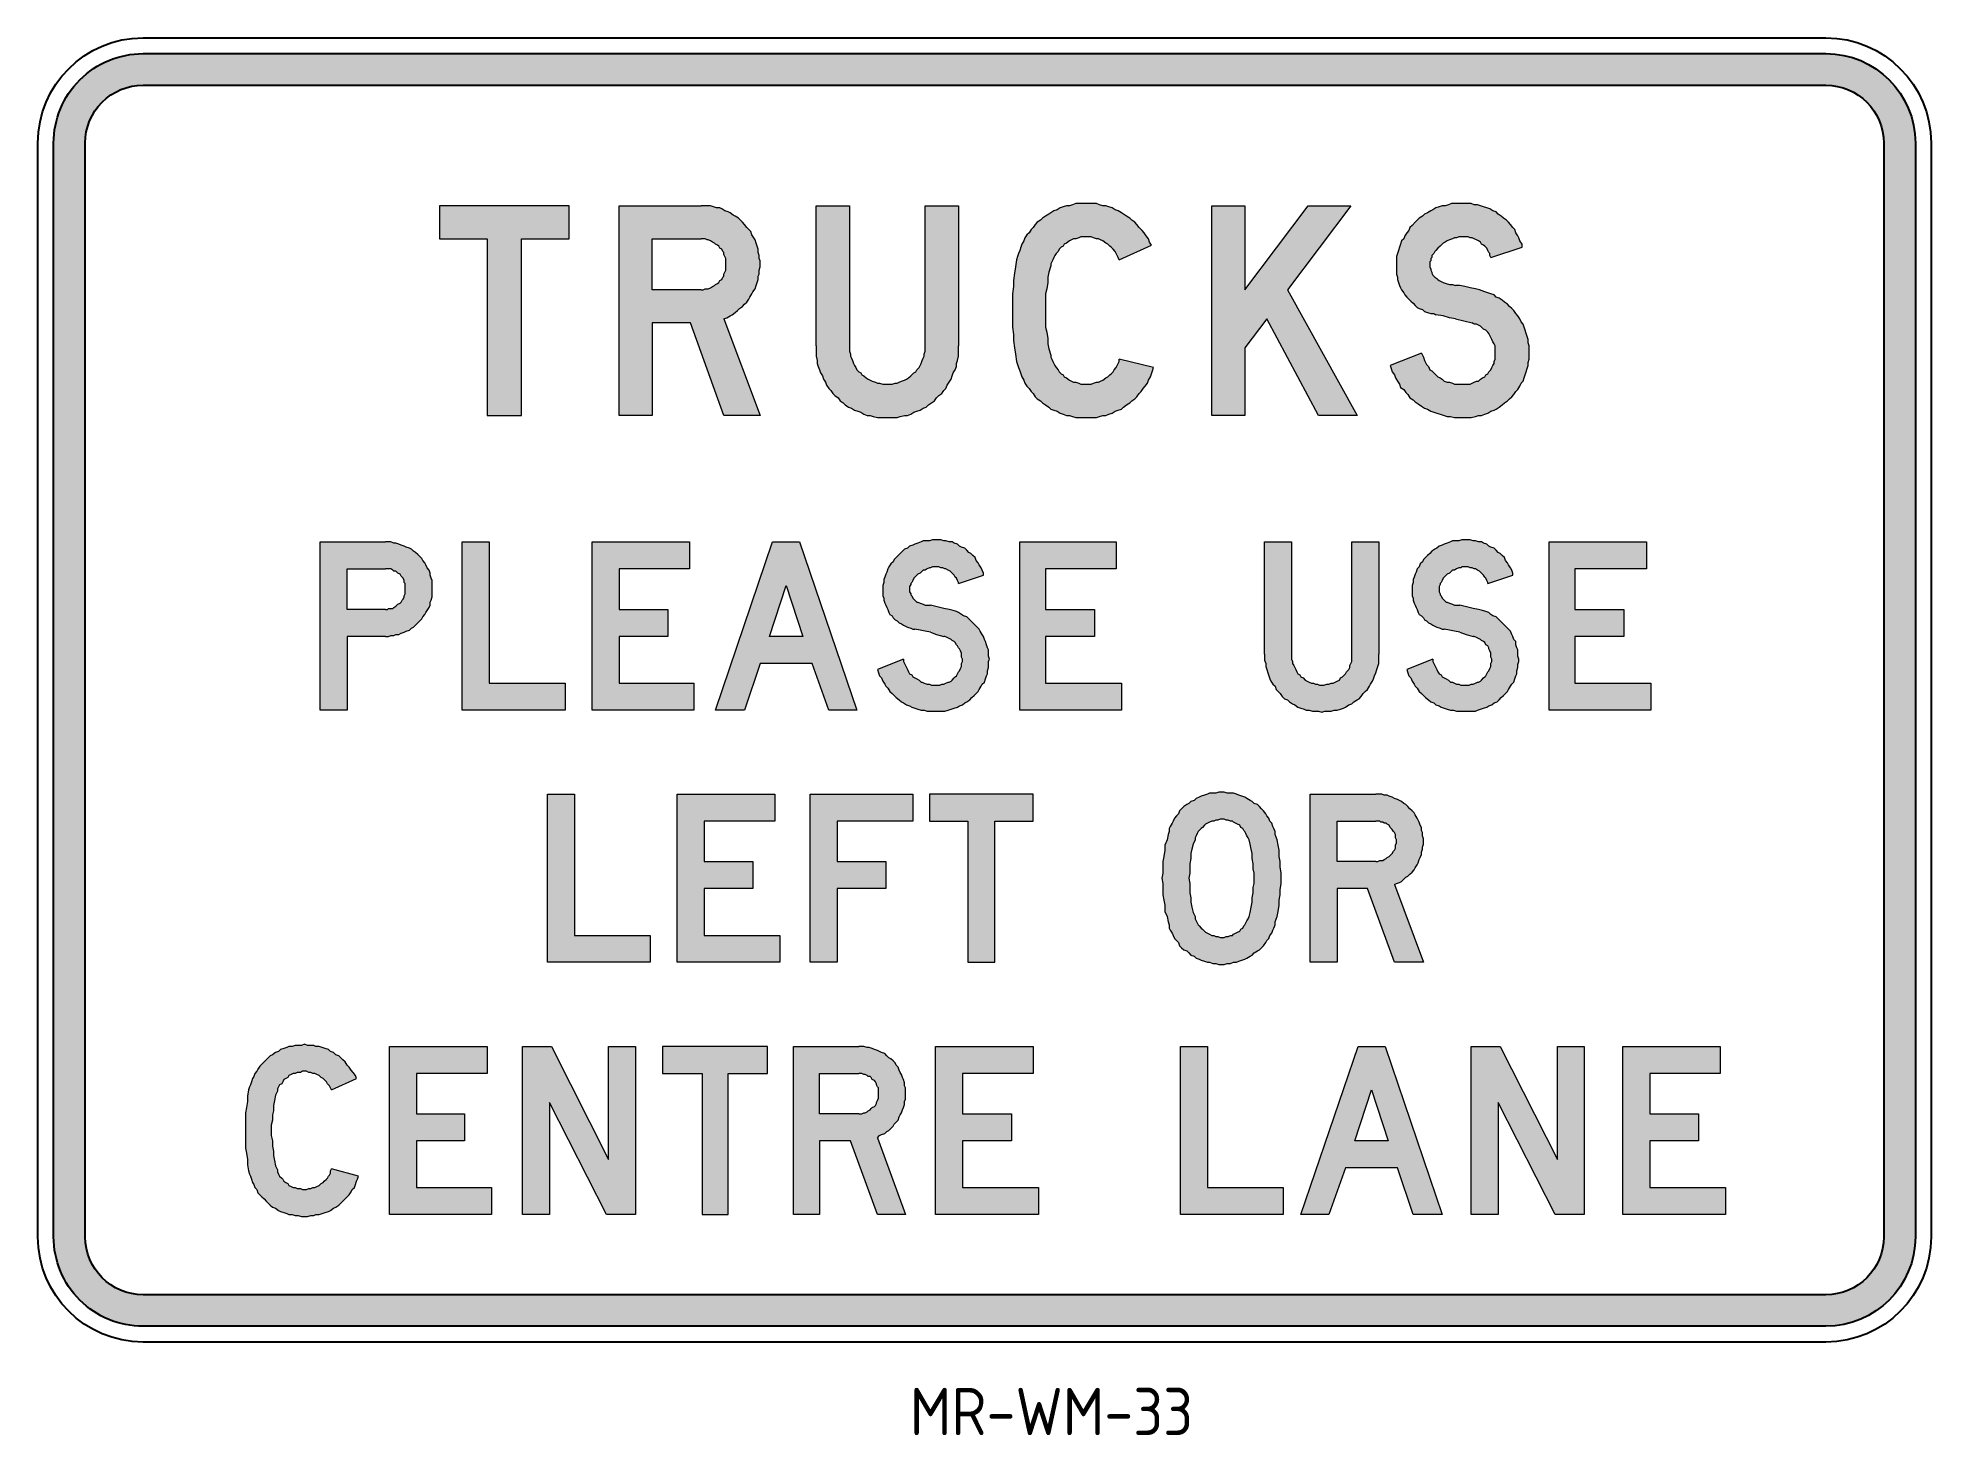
# Model space of a CAD drawing. Extents: x 112 to 232, y 142 to 230.
import ezdxf

# ---------------------------------------------------------------- set-up
doc = ezdxf.new("R2010")
doc.units = 0
doc.header["$LTSCALE"] = 12
doc.header["$MEASUREMENT"] = 0
doc.layers.get('0').update_dxf_attribs({"linetype": 'CONTINUOUS'})
for name, color, linetype in [('L25', 1, 'CONTINUOUS'), ('L35', 3, 'CONTINUOUS'), ('T25', 1, 'CONTINUOUS')]:
    doc.layers.add(name, color=color, linetype=linetype)
doc.styles.add('ISO', font='iso')

msp = doc.modelspace()

# ---------------------------------------------------------------- texts
at = {"layer": 'T25', "color": 3, "style": 'ISO'}
msp.add_text('MR-WM-33', height=3, dxfattribs=at).set_placement((167.2539677208676, 141.8830304927835))

# ---------------------------------------------------------------- hatches: boundary and pattern name
at = {"layer": 'L25'}
h = msp.add_hatch(color=256, dxfattribs=at)
edge = h.paths.add_edge_path(flags=16)
edge.add_line((114.9840743629962, 154.4517988653267), (114.9840743629962, 223.7852655319934))
edge.add_arc((118.6506743629961, 223.7852655319935), 3.666599999999931, 89.99999999999932, 180.0000000000013, ccw=False)
edge.add_line((118.6506743629962, 227.4518655319934), (225.3174743629961, 227.4518655319933))
edge.add_arc((225.3174743629961, 223.7852655319934), 3.666599999999988, 0, 89.99999999999949, ccw=False)
edge.add_line((228.9840743629961, 223.7852655319934), (228.9840743629962, 154.4517988653267))
edge.add_arc((225.3174743629961, 154.4517988653267), 3.666600000000045, 270.00000000000045, 359.99999999999955, ccw=False)
edge.add_line((225.3174743629961, 150.7851988653267), (118.6506743629962, 150.7851988653267))
edge.add_arc((118.6506743629962, 154.4517988653267), 3.666600000000017, 180, 270, ccw=False)
edge = h.paths.add_edge_path()
edge.add_line((112.9840743629962, 154.4517988653267), (112.9840743629962, 223.7852655319934))
edge.add_arc((118.6506743629962, 223.7852655319934), 5.666599999999974, 89.99999999999977, 180.0000000000006, ccw=False)
edge.add_line((118.6506743629962, 229.4518655319934), (225.3174743629961, 229.4518655319933))
edge.add_arc((225.3174743629961, 223.7852655319934), 5.666599999999988, 0, 90, ccw=False)
edge.add_line((230.9840743629961, 223.7852655319934), (230.9840743629962, 154.4517988653267))
edge.add_arc((225.3174743629961, 154.4517988653267), 5.666600000000045, 270.0000000000003, 359.99999999999943, ccw=False)
edge.add_line((225.3174743629961, 148.7851988653267), (118.6506743629962, 148.7851988653267))
edge.add_arc((118.6506743629962, 154.4517988653267), 5.666600000000017, 180, 270, ccw=False)
h = msp.add_hatch(color=256, dxfattribs=at)
h.paths.add_polyline_path([(137.4387765889841, 219.8124166249855), (137.4387765889841, 217.7072094410917), (140.4650119158314, 217.7072094410917), (140.4650119158314, 206.523296276656), (142.6360068242219, 206.523296276656), (142.6360068242219, 217.7072094410917), (145.6622421510692, 217.7072094410917), (145.6622421510692, 219.8124166249855)])
h.paths.add_polyline_path([(186.3848436145144, 219.8124166249855), (188.4900507984082, 219.8124166249855), (188.4900507984082, 214.4836109407544), (192.5031019927057, 219.8124166249855), (195.2003986970696, 219.8124166249855), (191.1873475027721, 214.4836109407544), (195.5951250440497, 206.523296276656), (193.1609792376725, 206.523296276656), (189.8715930128385, 212.6415546548473), (188.4900507984082, 210.7994983689402), (188.4900507984082, 206.523296276656), (186.3848436145144, 206.523296276656)])
h.paths.add_polyline_path([(154.0172831621476, 214.4836109407544), (150.9252601108036, 214.4836109407544), (150.9252601108036, 217.7072094410917), (154.0172831621476, 217.7072094410917), (154.148858611141, 217.7072094410917), (154.2804340601343, 217.7072094410917), (154.4120095091277, 217.641421716595), (154.4777972336244, 217.641421716595), (154.6093726826177, 217.5756339920983), (154.7409481316111, 217.5098462676017), (154.8725235806045, 217.444058543105), (154.9383113051011, 217.3782708186083), (155.0698867540945, 217.3124830941116), (155.1356744785912, 217.2466953696149), (155.2014622030879, 217.1151199206216), (155.3330376520812, 217.0493321961249), (155.3988253765779, 216.9177567471316), (155.4646131010746, 216.8519690226349), (155.4646131010746, 216.7203935736415), (155.5304008255713, 216.5888181246482), (155.596188550068, 216.4572426756548), (155.596188550068, 216.3256672266614), (155.596188550068, 216.1940917776681), (155.596188550068, 216.1283040531714), (155.596188550068, 215.996728604178), (155.596188550068, 215.8651531551847), (155.596188550068, 215.7335777061913), (155.5304008255713, 215.6020022571979), (155.4646131010746, 215.4704268082046), (155.4646131010746, 215.3388513592112), (155.3988253765779, 215.2730636347145), (155.3330376520812, 215.1414881857212), (155.2014622030879, 215.0757004612245), (155.1356744785912, 214.9441250122311), (155.0698867540945, 214.8783372877344), (154.9383113051011, 214.8125495632378), (154.8725235806045, 214.7467618387411), (154.7409481316111, 214.6809741142444), (154.6093726826177, 214.6151863897477), (154.4777972336244, 214.5493986652511), (154.4120095091277, 214.5493986652511), (154.2804340601343, 214.5493986652511), (154.148858611141, 214.4836109407544)], flags=16)
h.paths.add_polyline_path([(155.4646131010746, 212.6415546548473), (157.7671834584584, 206.523296276656), (155.4646131010746, 206.523296276656), (153.3594059171808, 212.3784037568606), (150.9252601108036, 212.3784037568606), (150.9252601108036, 206.523296276656), (148.8200529269099, 206.523296276656), (148.8200529269099, 219.8124166249855), (154.0172831621476, 219.8124166249855), (154.2146463356377, 219.8124166249855), (154.4120095091277, 219.8124166249855), (154.6093726826177, 219.8124166249855), (154.8067358561078, 219.7466289004888), (155.0040990295978, 219.6808411759921), (155.2014622030879, 219.6808411759921), (155.3330376520812, 219.6150534514954), (155.5304008255713, 219.4834780025021), (155.7277639990613, 219.4176902780054), (155.8593394480547, 219.3519025535087), (156.0567026215447, 219.2203271045154), (156.1882780705381, 219.1545393800187), (156.3856412440281, 219.0229639310253), (156.5172166930215, 218.891388482032), (156.6487921420148, 218.7598130330386), (156.7803675910082, 218.6282375840453), (156.9119430400016, 218.4308744105552), (157.0435184889949, 218.2992989615618), (157.1750939379883, 218.1677235125685), (157.240881662485, 217.9703603390784), (157.3724571114783, 217.7729971655884), (157.438244835975, 217.641421716595), (157.5040325604717, 217.444058543105), (157.5698202849684, 217.2466953696149), (157.635608009465, 217.0493321961249), (157.635608009465, 216.8519690226349), (157.7013957339617, 216.6546058491448), (157.7013957339617, 216.4572426756548), (157.7671834584584, 216.3256672266614), (157.7671834584584, 216.1283040531714), (157.7671834584584, 215.9309408796813), (157.7013957339617, 215.7335777061913), (157.7013957339617, 215.4704268082046), (157.635608009465, 215.3388513592112), (157.635608009465, 215.1414881857212), (157.5698202849684, 214.9441250122311), (157.5040325604717, 214.7467618387411), (157.438244835975, 214.5493986652511), (157.3066693869816, 214.352035491761), (157.240881662485, 214.2204600427677), (157.1093062134916, 214.0230968692776), (157.0435184889949, 213.8915214202842), (156.9119430400016, 213.6941582467942), (156.7803675910082, 213.5625827978008), (156.6487921420148, 213.4310073488075), (156.4514289685248, 213.2994318998141), (156.3198535195314, 213.1678564508208), (156.1882780705381, 213.0362810018274), (155.990914897048, 212.904705552834), (155.8593394480547, 212.8389178283373), (155.6619762745646, 212.707342379344)])
h.paths.add_polyline_path([(161.3197205812792, 210.9310738179336), (161.3197205812792, 219.8124166249855), (163.4249277651729, 219.8124166249855), (163.4249277651729, 210.9310738179336), (163.4249277651729, 210.7337106444436), (163.4249277651729, 210.6021351954502), (163.4907154896696, 210.4047720219602), (163.4907154896696, 210.2731965729668), (163.5565032141663, 210.1416211239735), (163.622290938663, 210.0100456749801), (163.6880786631597, 209.8126825014901), (163.7538663876563, 209.6811070524967), (163.819654112153, 209.5495316035033), (163.8854418366497, 209.41795615451), (164.017017285643, 209.2863807055166), (164.1485927346364, 209.2205929810199), (164.2143804591331, 209.0890175320266), (164.3459559081265, 209.0232298075299), (164.4775313571198, 208.8916543585365), (164.6091068061132, 208.8258666340398), (164.7406822551065, 208.7600789095432), (164.8722577040999, 208.6942911850465), (165.06962087759, 208.6285034605498), (165.2011963265833, 208.5627157360531), (165.3327717755766, 208.5627157360531), (165.5301349490667, 208.4969280115564), (165.6617103980601, 208.4969280115564), (165.7932858470534, 208.4969280115564), (165.9906490205435, 208.4969280115564), (166.1222244695368, 208.4969280115564), (166.3195876430269, 208.5627157360531), (166.4511630920202, 208.5627157360531), (166.5827385410136, 208.6285034605498), (166.714313990007, 208.6942911850465), (166.911677163497, 208.7600789095432), (167.0432526124904, 208.8258666340398), (167.1748280614837, 208.8916543585365), (167.3064035104771, 209.0232298075299), (167.3721912349737, 209.0890175320266), (167.5037666839671, 209.2205929810199), (167.6353421329605, 209.2863807055166), (167.7011298574571, 209.41795615451), (167.8327053064505, 209.5495316035033), (167.8984930309472, 209.6811070524967), (167.9642807554439, 209.8126825014901), (168.0300684799406, 210.0100456749801), (168.0958562044372, 210.1416211239735), (168.1616439289339, 210.2731965729668), (168.1616439289339, 210.4047720219602), (168.2274316534306, 210.6021351954502), (168.2274316534306, 210.7337106444436), (168.2274316534306, 210.9310738179336), (168.2274316534306, 219.8124166249855), (170.3326388373244, 219.8124166249855), (170.3326388373244, 210.9310738179336), (170.3326388373244, 210.6679229199469), (170.3326388373244, 210.4705597464568), (170.3326388373244, 210.2731965729668), (170.2668511128277, 210.0100456749801), (170.201063388331, 209.8126825014901), (170.201063388331, 209.615319328), (170.1352756638344, 209.41795615451), (170.003700214841, 209.2205929810199), (169.9379124903443, 209.0232298075299), (169.8721247658476, 208.8258666340398), (169.7405493168542, 208.6285034605498), (169.6089738678609, 208.4311402870597), (169.5431861433642, 208.2337771135697), (169.4116106943709, 208.1022016645764), (169.2800352453775, 207.9048384910863), (169.0826720718875, 207.773263042093), (168.9510966228941, 207.6416875930996), (168.8195211739007, 207.4443244196096), (168.6221580004107, 207.3127489706162), (168.4247948269206, 207.1811735216228), (168.2932193779273, 207.0495980726295), (168.0958562044372, 206.9838103481328), (167.8984930309472, 206.8522348991394), (167.7011298574571, 206.7864471746427), (167.5037666839671, 206.7206594501461), (167.3064035104771, 206.5890840011527), (167.1090403369871, 206.523296276656), (166.911677163497, 206.523296276656), (166.6485262655103, 206.4575085521593), (166.4511630920202, 206.3917208276627), (166.2537999185302, 206.3917208276627), (166.0564367450401, 206.3917208276627), (165.7932858470534, 206.3917208276627), (165.5959226735634, 206.3917208276627), (165.3985595000734, 206.3917208276627), (165.2011963265833, 206.3917208276627), (164.9380454285966, 206.4575085521593), (164.7406822551065, 206.523296276656), (164.5433190816165, 206.523296276656), (164.3459559081265, 206.5890840011527), (164.1485927346364, 206.7206594501461), (163.9512295611464, 206.7864471746427), (163.7538663876563, 206.8522348991394), (163.5565032141663, 206.9838103481328), (163.3591400406763, 207.0495980726295), (163.1617768671862, 207.1811735216228), (163.0302014181929, 207.3127489706162), (162.8328382447028, 207.4443244196096), (162.7012627957095, 207.6416875930996), (162.5038996222194, 207.773263042093), (162.372324173226, 207.9048384910863), (162.2407487242327, 208.1022016645764), (162.1091732752393, 208.2337771135697), (161.977597826246, 208.4311402870597), (161.9118101017493, 208.6285034605498), (161.7802346527559, 208.8258666340398), (161.7144469282592, 209.0232298075299), (161.5828714792659, 209.2205929810199), (161.5170837547692, 209.41795615451), (161.4512960302725, 209.615319328), (161.3855083057758, 209.8126825014901), (161.3855083057758, 210.0100456749801), (161.3197205812792, 210.2731965729668), (161.3197205812792, 210.4705597464568), (161.3197205812792, 210.6679229199469)])
h.paths.add_polyline_path([(178.4245289504161, 219.9439920739788), (178.227165776926, 219.9439920739788), (178.029802603436, 219.9439920739788), (177.7666517054493, 219.9439920739788), (177.5692885319592, 219.8782043494822), (177.3719253584692, 219.8124166249855), (177.1745621849792, 219.8124166249855), (176.9771990114891, 219.7466289004888), (176.7798358379991, 219.6808411759921), (176.5824726645091, 219.5492657269988), (176.385109491019, 219.4834780025021), (176.1877463175289, 219.3519025535087), (176.0561708685356, 219.286114829012), (175.8588076950456, 219.1545393800187), (175.6614445215555, 219.0229639310253), (175.5298690725621, 218.891388482032), (175.3325058990721, 218.7598130330386), (175.2009304500787, 218.6282375840453), (175.0693550010854, 218.4308744105552), (174.937779552092, 218.2992989615618), (174.8062041030987, 218.1019357880718), (174.6746286541053, 217.9703603390784), (174.5430532051119, 217.7729971655884), (174.4772654806152, 217.5756339920983), (174.3456900316219, 217.3782708186083), (174.2799023071252, 217.1809076451183), (174.2141145826286, 216.9835444716282), (174.1483268581318, 216.7861812981382), (174.0825391336352, 216.5888181246482), (174.0167514091385, 216.3914549511581), (173.9509636846418, 215.9309408796813), (173.8851759601451, 215.5362145327013), (173.8193882356484, 215.0757004612245), (173.8193882356484, 214.6809741142444), (173.7536005111518, 214.2204600427677), (173.7536005111518, 213.8257336957876), (173.7536005111518, 213.3652196243108), (173.7536005111518, 212.9704932773307), (173.7536005111518, 212.5099792058539), (173.7536005111518, 212.1152528588739), (173.8193882356484, 211.6547387873971), (173.8193882356484, 211.260012440417), (173.8851759601451, 210.7994983689402), (173.9509636846418, 210.4047720219602), (174.0167514091385, 209.9442579504834), (174.0825391336352, 209.7468947769934), (174.1483268581318, 209.5495316035033), (174.2141145826286, 209.3521684300133), (174.2799023071252, 209.1548052565232), (174.3456900316219, 208.9574420830332), (174.4772654806152, 208.7600789095432), (174.5430532051119, 208.5627157360531), (174.6746286541053, 208.3653525625631), (174.8062041030987, 208.2337771135697), (174.937779552092, 208.0364139400797), (175.0693550010854, 207.9048384910863), (175.2009304500787, 207.7074753175963), (175.3325058990721, 207.5758998686029), (175.5298690725621, 207.4443244196096), (175.6614445215555, 207.3127489706162), (175.8588076950456, 207.1811735216228), (176.0561708685356, 207.0495980726295), (176.1877463175289, 206.9180226236361), (176.385109491019, 206.8522348991394), (176.5824726645091, 206.7864471746427), (176.7798358379991, 206.6548717256494), (176.9771990114891, 206.5890840011527), (177.1745621849792, 206.523296276656), (177.3719253584692, 206.523296276656), (177.5692885319592, 206.4575085521593), (177.7666517054493, 206.3917208276627), (178.029802603436, 206.3917208276627), (178.227165776926, 206.3917208276627), (178.4245289504161, 206.3917208276627), (178.6218921239062, 206.3917208276627), (178.8192552973962, 206.3917208276627), (179.0824061953829, 206.3917208276627), (179.2797693688729, 206.4575085521593), (179.477132542363, 206.523296276656), (179.674495715853, 206.523296276656), (179.8718588893431, 206.5890840011527), (180.0692220628331, 206.6548717256494), (180.2665852363231, 206.7864471746427), (180.4639484098132, 206.8522348991394), (180.6613115833032, 206.9180226236361), (180.7928870322966, 207.0495980726295), (180.9902502057866, 207.1811735216228), (181.1876133792767, 207.3127489706162), (181.31918882827, 207.4443244196096), (181.5165520017601, 207.5758998686029), (181.6481274507534, 207.7074753175963), (181.7797028997468, 207.9048384910863), (181.9112783487402, 208.0364139400797), (182.0428537977335, 208.2337771135697), (182.1744292467269, 208.3653525625631), (182.3060046957202, 208.5627157360531), (182.3717924202169, 208.7600789095432), (182.5033678692103, 208.9574420830332), (182.569155593707, 209.1548052565232), (182.6349433182036, 209.3521684300133), (182.7007310427003, 209.5495316035033), (180.5297361343099, 210.0758333994768), (180.5297361343099, 209.9442579504834), (180.4639484098132, 209.8126825014901), (180.3981606853165, 209.6811070524967), (180.3323729608198, 209.5495316035033), (180.2007975118265, 209.41795615451), (180.1350097873298, 209.2863807055166), (180.0034343383364, 209.1548052565232), (179.9376466138397, 209.0890175320266), (179.8060711648464, 208.9574420830332), (179.674495715853, 208.8916543585365), (179.477132542363, 208.7600789095432), (179.3455570933696, 208.6942911850465), (179.2139816443762, 208.6285034605498), (179.0824061953829, 208.6285034605498), (178.8850430218928, 208.5627157360531), (178.7534675728995, 208.4969280115564), (178.5561043994094, 208.4969280115564), (178.4245289504161, 208.4969280115564), (178.2929535014227, 208.4969280115564), (178.0955903279327, 208.4969280115564), (177.9640148789393, 208.5627157360531), (177.7666517054493, 208.6285034605498), (177.6350762564559, 208.6285034605498), (177.5035008074626, 208.6942911850465), (177.3719253584692, 208.7600789095432), (177.1745621849792, 208.8916543585365), (177.0429867359858, 208.9574420830332), (176.9771990114891, 209.0890175320266), (176.8456235624957, 209.1548052565232), (176.7140481135024, 209.2863807055166), (176.6482603890057, 209.41795615451), (176.5166849400123, 209.5495316035033), (176.4508972155157, 209.6811070524967), (176.385109491019, 209.8126825014901), (176.3193217665223, 209.9442579504834), (176.2535340420256, 210.0758333994768), (176.1877463175289, 210.2074088484702), (176.1877463175289, 210.3389842974635), (176.0561708685356, 210.7337106444436), (175.9903831440389, 211.062649266927), (175.9903831440389, 211.3915878894104), (175.9245954195422, 211.7863142363905), (175.8588076950456, 212.1152528588739), (175.8588076950456, 212.4441914813573), (175.8588076950456, 212.8389178283373), (175.8588076950456, 213.1678564508208), (175.8588076950456, 213.4967950733042), (175.8588076950456, 213.8915214202842), (175.8588076950456, 214.2204600427677), (175.9245954195422, 214.5493986652511), (175.9903831440389, 214.9441250122311), (175.9903831440389, 215.2730636347145), (176.0561708685356, 215.6020022571979), (176.1877463175289, 215.996728604178), (176.1877463175289, 216.1283040531714), (176.2535340420256, 216.2598795021648), (176.3193217665223, 216.3914549511581), (176.385109491019, 216.5230304001515), (176.4508972155157, 216.6546058491448), (176.5166849400123, 216.7861812981382), (176.6482603890057, 216.9177567471316), (176.7140481135024, 217.0493321961249), (176.8456235624957, 217.1809076451183), (176.9771990114891, 217.2466953696149), (177.0429867359858, 217.3782708186083), (177.1745621849792, 217.444058543105), (177.3719253584692, 217.5756339920983), (177.5035008074626, 217.641421716595), (177.6350762564559, 217.7072094410917), (177.7666517054493, 217.7072094410917), (177.9640148789393, 217.7729971655884), (178.0955903279327, 217.8387848900851), (178.2929535014227, 217.8387848900851), (178.4245289504161, 217.8387848900851), (178.5561043994094, 217.8387848900851), (178.7534675728995, 217.8387848900851), (178.8850430218928, 217.7729971655884), (179.0824061953829, 217.7072094410917), (179.2139816443762, 217.7072094410917), (179.3455570933696, 217.641421716595), (179.477132542363, 217.5756339920983), (179.674495715853, 217.444058543105), (179.8060711648464, 217.3782708186083), (179.9376466138397, 217.2466953696149), (180.0034343383364, 217.1809076451183), (180.1350097873298, 217.0493321961249), (180.2665852363231, 216.9177567471316), (180.3323729608198, 216.7861812981382), (180.3981606853165, 216.6546058491448), (180.4639484098132, 216.5230304001515), (180.5297361343099, 216.3914549511581), (182.569155593707, 217.3124830941116), (182.4375801447136, 217.5098462676017), (182.3717924202169, 217.7072094410917), (182.2402169712236, 217.9045726145818), (182.1086415222302, 218.1019357880718), (181.9770660732368, 218.2335112370652), (181.7797028997468, 218.4308744105552), (181.6481274507534, 218.6282375840453), (181.5165520017601, 218.7598130330386), (181.31918882827, 218.891388482032), (181.1876133792767, 219.0229639310253), (180.9902502057866, 219.1545393800187), (180.7928870322966, 219.286114829012), (180.6613115833032, 219.3519025535087), (180.4639484098132, 219.4834780025021), (180.2665852363231, 219.5492657269988), (180.0692220628331, 219.6808411759921), (179.8718588893431, 219.7466289004888), (179.674495715853, 219.8124166249855), (179.477132542363, 219.8124166249855), (179.2797693688729, 219.8782043494822), (179.0824061953829, 219.9439920739788), (178.8192552973962, 219.9439920739788), (178.6218921239062, 219.9439920739788)])
h.paths.add_polyline_path([(204.0817415041215, 216.5230304001515), (206.0553732390219, 217.1809076451183), (206.0553732390219, 217.3782708186083), (205.9237977900285, 217.5756339920983), (205.8580100655319, 217.7729971655884), (205.7922223410352, 217.9045726145818), (205.6606468920418, 218.1019357880718), (205.5948591675451, 218.2992989615618), (205.4632837185518, 218.4308744105552), (205.3317082695584, 218.6282375840453), (205.2001328205651, 218.7598130330386), (205.0685573715717, 218.891388482032), (204.8711941980817, 219.0229639310253), (204.7396187490883, 219.1545393800187), (204.5422555755983, 219.286114829012), (204.4106801266049, 219.4176902780054), (204.2133169531149, 219.4834780025021), (204.0159537796248, 219.6150534514954), (203.8185906061348, 219.6808411759921), (203.6212274326447, 219.7466289004888), (203.4238642591547, 219.8124166249855), (203.2265010856647, 219.8782043494822), (203.0291379121746, 219.8782043494822), (202.8317747386845, 219.9439920739788), (202.6344115651945, 219.9439920739788), (202.4370483917045, 219.9439920739788), (202.2396852182144, 219.9439920739788), (202.0423220447244, 219.9439920739788), (201.8449588712344, 219.9439920739788), (201.5818079732476, 219.9439920739788), (201.3844447997576, 219.8782043494822), (201.1870816262676, 219.8124166249855), (200.9897184527775, 219.8124166249855), (200.7923552792874, 219.7466289004888), (200.5949921057974, 219.6808411759921), (200.3976289323074, 219.5492657269988), (200.266053483314, 219.4834780025021), (200.068690309824, 219.3519025535087), (199.8713271363339, 219.286114829012), (199.7397516873406, 219.1545393800187), (199.5423885138505, 219.0229639310253), (199.4108130648572, 218.891388482032), (199.2792376158638, 218.7598130330386), (199.0818744423738, 218.5624498595486), (198.9502989933804, 218.4308744105552), (198.8845112688837, 218.2335112370652), (198.7529358198904, 218.1019357880718), (198.621360370897, 217.9045726145818), (198.5555726464003, 217.7072094410917), (198.423997197407, 217.5756339920983), (198.3582094729103, 217.3782708186083), (198.2924217484136, 217.1809076451183), (198.2266340239169, 216.9835444716282), (198.1608462994203, 216.7861812981382), (198.0950585749236, 216.5888181246482), (198.0950585749236, 216.3914549511581), (198.0950585749236, 216.1940917776681), (198.0950585749236, 215.996728604178), (198.0950585749236, 215.799365430688), (198.0950585749236, 215.6677899816946), (198.0950585749236, 215.4704268082046), (198.1608462994203, 215.2730636347145), (198.1608462994203, 215.1414881857212), (198.2266340239169, 214.9441250122311), (198.2924217484136, 214.7467618387411), (198.3582094729103, 214.6151863897477), (198.423997197407, 214.4836109407544), (198.5555726464003, 214.2862477672643), (198.621360370897, 214.154672318271), (198.7529358198904, 214.0230968692776), (198.8845112688837, 213.8915214202842), (199.0160867178771, 213.7599459712909), (199.1476621668705, 213.6283705222975), (199.2792376158638, 213.4967950733042), (199.4108130648572, 213.3652196243108), (199.5423885138505, 213.2994318998141), (199.7397516873406, 213.2336441753174), (199.8713271363339, 213.1020687263241), (200.068690309824, 213.0362810018274), (200.266053483314, 212.9704932773307), (200.4634166568041, 212.9704932773307), (200.5949921057974, 212.904705552834), (201.0555061772742, 212.8389178283373), (201.4502325242543, 212.707342379344), (201.8449588712344, 212.6415546548473), (202.3712606672078, 212.5099792058539), (202.8975624631813, 212.3784037568606), (203.0291379121746, 212.3126160323639), (203.160713361168, 212.3126160323639), (203.2922888101613, 212.2468283078672), (203.4238642591547, 212.1810405833706), (203.555439708148, 212.0494651343772), (203.6212274326447, 211.9836774098805), (203.7528028816381, 211.9178896853838), (203.8843783306314, 211.7863142363905), (203.9501660551281, 211.7205265118938), (204.0159537796248, 211.5889510629004), (204.0817415041215, 211.4573756139071), (204.1475292286182, 211.3258001649137), (204.2133169531149, 211.1942247159203), (204.2791046776115, 211.062649266927), (204.3448924021082, 210.9310738179336), (204.3448924021082, 210.7994983689402), (204.3448924021082, 210.6679229199469), (204.3448924021082, 210.5363474709535), (204.3448924021082, 210.4047720219602), (204.3448924021082, 210.2074088484702), (204.3448924021082, 210.0758333994768), (204.2791046776115, 209.9442579504834), (204.2791046776115, 209.8126825014901), (204.2133169531149, 209.6811070524967), (204.1475292286182, 209.5495316035033), (204.0817415041215, 209.41795615451), (203.9501660551281, 209.2863807055166), (203.8843783306314, 209.1548052565232), (203.7528028816381, 209.0890175320266), (203.6870151571414, 208.9574420830332), (203.555439708148, 208.8916543585365), (203.4238642591547, 208.8258666340398), (203.2922888101613, 208.6942911850465), (203.160713361168, 208.6942911850465), (203.0291379121746, 208.6285034605498), (202.8975624631813, 208.5627157360531), (202.7659870141879, 208.4969280115564), (202.6344115651945, 208.4969280115564), (202.4370483917045, 208.4969280115564), (202.3054729427111, 208.4969280115564), (202.1081097692211, 208.4969280115564), (201.9765343202277, 208.4969280115564), (201.7791711467377, 208.4969280115564), (201.6475956977443, 208.5627157360531), (201.4502325242543, 208.6285034605498), (201.3186570752609, 208.6285034605498), (201.1212939017709, 208.6942911850465), (200.9897184527775, 208.8258666340398), (200.8581430037842, 208.8916543585365), (200.7265675547908, 208.9574420830332), (200.5949921057974, 209.0890175320266), (200.4634166568041, 209.2205929810199), (200.3318412078107, 209.3521684300133), (200.2002657588174, 209.41795615451), (200.1344780343207, 209.615319328), (200.0029025853273, 209.7468947769934), (199.9371148608306, 209.8784702259867), (199.8713271363339, 210.0100456749801), (199.8055394118373, 210.2074088484702), (199.7397516873406, 210.3389842974635), (199.6739639628439, 210.4705597464568), (197.7003322279435, 209.6811070524967), (197.7661199524402, 209.4837438790067), (197.8319076769369, 209.2863807055166), (197.9634831259302, 209.0890175320266), (198.0292708504269, 208.8916543585365), (198.1608462994203, 208.6942911850465), (198.2924217484136, 208.4969280115564), (198.3582094729103, 208.2995648380664), (198.5555726464003, 208.1679893890731), (198.6871480953937, 207.970626215583), (198.8187235443871, 207.8390507665897), (198.9502989933804, 207.6416875930996), (199.1476621668705, 207.5101121441062), (199.2792376158638, 207.3785366951129), (199.4766007893539, 207.2469612461195), (199.6739639628439, 207.1153857971262), (199.8713271363339, 206.9838103481328), (200.068690309824, 206.9180226236361), (200.266053483314, 206.7864471746427), (200.4634166568041, 206.7206594501461), (200.6607798302941, 206.6548717256494), (200.8581430037842, 206.5890840011527), (201.1212939017709, 206.523296276656), (201.3186570752609, 206.4575085521593), (201.5160202487509, 206.4575085521593), (201.7791711467377, 206.3917208276627), (201.9765343202277, 206.3917208276627), (202.1738974937178, 206.3917208276627), (202.4370483917045, 206.3917208276627), (202.6344115651945, 206.3917208276627), (202.8317747386845, 206.3917208276627), (203.0949256366713, 206.4575085521593), (203.2922888101613, 206.523296276656), (203.4896519836514, 206.523296276656), (203.6870151571414, 206.5890840011527), (203.8843783306314, 206.6548717256494), (204.0817415041215, 206.7864471746427), (204.2791046776115, 206.8522348991394), (204.4106801266049, 206.9180226236361), (204.6080433000949, 207.0495980726295), (204.805406473585, 207.1811735216228), (204.9369819225784, 207.3127489706162), (205.1343450960684, 207.4443244196096), (205.2659205450618, 207.5758998686029), (205.3974959940551, 207.7074753175963), (205.5290714430485, 207.8390507665897), (205.6606468920418, 208.0364139400797), (205.7922223410352, 208.1679893890731), (205.9237977900285, 208.3653525625631), (205.9895855145252, 208.5627157360531), (206.1211609635186, 208.6942911850465), (206.1869486880153, 208.8916543585365), (206.252736412512, 209.0890175320266), (206.3185241370086, 209.2863807055166), (206.3843118615053, 209.4837438790067), (206.450099586002, 209.6811070524967), (206.450099586002, 209.8784702259867), (206.5158873104987, 210.0758333994768), (206.5158873104987, 210.2731965729668), (206.5158873104987, 210.5363474709535), (206.5158873104987, 210.7337106444436), (206.5158873104987, 210.9310738179336), (206.450099586002, 211.1284369914237), (206.450099586002, 211.3258001649137), (206.3843118615053, 211.5231633384037), (206.3185241370086, 211.7205265118938), (206.252736412512, 211.9178896853838), (206.1869486880153, 212.1152528588739), (206.1211609635186, 212.3126160323639), (205.9895855145252, 212.4441914813573), (205.9237977900285, 212.6415546548473), (205.7922223410352, 212.8389178283373), (205.6606468920418, 212.9704932773307), (205.5290714430485, 213.1678564508208), (205.3974959940551, 213.2994318998141), (205.2659205450618, 213.4310073488075), (205.1343450960684, 213.5625827978008), (204.9369819225784, 213.6941582467942), (204.805406473585, 213.8257336957876), (204.6080433000949, 213.9573091447809), (204.4106801266049, 214.0230968692776), (204.2791046776115, 214.154672318271), (204.0817415041215, 214.2204600427677), (203.8843783306314, 214.2862477672643), (203.6870151571414, 214.352035491761), (203.358076534658, 214.4836109407544), (203.0949256366713, 214.5493986652511), (202.7659870141879, 214.6151863897477), (202.4370483917045, 214.6809741142444), (202.1081097692211, 214.7467618387411), (201.8449588712344, 214.7467618387411), (201.6475956977443, 214.8125495632378), (201.4502325242543, 214.8125495632378), (201.2528693507642, 214.8783372877344), (201.0555061772742, 214.9441250122311), (200.9239307282808, 215.0099127367278), (200.7923552792874, 215.0757004612245), (200.7265675547908, 215.1414881857212), (200.6607798302941, 215.2072759102178), (200.5292043813008, 215.2730636347145), (200.4634166568041, 215.3388513592112), (200.3976289323074, 215.4046390837079), (200.3318412078107, 215.5362145327013), (200.3318412078107, 215.6020022571979), (200.266053483314, 215.7335777061913), (200.266053483314, 215.799365430688), (200.2002657588174, 215.9309408796813), (200.2002657588174, 215.996728604178), (200.2002657588174, 216.1283040531714), (200.2002657588174, 216.2598795021648), (200.266053483314, 216.3256672266614), (200.266053483314, 216.4572426756548), (200.3318412078107, 216.5230304001515), (200.3318412078107, 216.6546058491448), (200.4634166568041, 216.7861812981382), (200.5292043813008, 216.9177567471316), (200.5949921057974, 216.9835444716282), (200.7265675547908, 217.1151199206216), (200.8581430037842, 217.2466953696149), (200.9239307282808, 217.3124830941116), (201.0555061772742, 217.444058543105), (201.1870816262676, 217.5098462676017), (201.3186570752609, 217.5756339920983), (201.4502325242543, 217.641421716595), (201.6475956977443, 217.7072094410917), (201.7791711467377, 217.7729971655884), (201.910746595731, 217.7729971655884), (202.0423220447244, 217.8387848900851), (202.2396852182144, 217.8387848900851), (202.3712606672078, 217.8387848900851), (202.5028361162012, 217.8387848900851), (202.6344115651945, 217.8387848900851), (202.7659870141879, 217.7729971655884), (202.8975624631813, 217.7729971655884), (203.0291379121746, 217.7072094410917), (203.160713361168, 217.641421716595), (203.2922888101613, 217.5756339920983), (203.4238642591547, 217.5098462676017), (203.4896519836514, 217.3782708186083), (203.6212274326447, 217.3124830941116), (203.6870151571414, 217.2466953696149), (203.8185906061348, 217.1151199206216), (203.8843783306314, 216.9835444716282), (203.9501660551281, 216.8519690226349), (204.0159537796248, 216.7861812981382), (204.0159537796248, 216.6546058491448)])
h = msp.add_hatch(color=256, dxfattribs=at)
h.paths.add_polyline_path([(207.7658540759356, 198.497193888061), (213.9499001786236, 198.497193888061), (213.9499001786236, 196.7867130511473), (209.4105471883526, 196.7867130511473), (209.4105471883526, 194.2209917957768), (212.5025702396966, 194.2209917957768), (212.5025702396966, 192.5105109588631), (209.4105471883526, 192.5105109588631), (209.4105471883526, 189.5500633565125), (214.2130510766103, 189.5500633565125), (214.2130510766103, 187.8395825195988), (207.7658540759356, 187.8395825195988)])
h.paths.add_polyline_path([(138.8861065279111, 198.497193888061), (140.5965873648248, 198.497193888061), (140.5965873648248, 189.5500633565125), (145.3990912530825, 189.5500633565125), (145.3990912530825, 187.8395825195988), (138.8861065279111, 187.8395825195988)])
h.paths.add_polyline_path([(147.1095720899962, 198.497193888061), (153.2936181926841, 198.497193888061), (153.2936181926841, 196.7867130511473), (148.8200529269099, 196.7867130511473), (148.8200529269099, 194.2209917957768), (151.9120759782538, 194.2209917957768), (151.9120759782538, 192.5105109588631), (148.8200529269099, 192.5105109588631), (148.8200529269099, 189.5500633565125), (153.5567690906709, 189.5500633565125), (153.5567690906709, 187.8395825195988), (147.1095720899962, 187.8395825195988)])
h.paths.add_polyline_path([(160.4644801628223, 192.5105109588631), (158.3592729789285, 192.5105109588631), (159.4118765708754, 195.7341094592004)], flags=16)
h.paths.add_polyline_path([(154.9383113051011, 187.8395825195988), (158.5566361524186, 198.497193888061), (160.2671169893323, 198.497193888061), (163.8854418366497, 187.8395825195988), (162.1091732752393, 187.8395825195988), (161.0565696832924, 190.8000301219494), (157.7671834584584, 190.8000301219494), (156.7803675910082, 187.8395825195988)])
h.paths.add_polyline_path([(174.2141145826286, 198.497193888061), (180.3323729608198, 198.497193888061), (180.3323729608198, 196.7867130511473), (175.8588076950456, 196.7867130511473), (175.8588076950456, 194.2209917957768), (178.9508307463895, 194.2209917957768), (178.9508307463895, 192.5105109588631), (175.8588076950456, 192.5105109588631), (175.8588076950456, 189.5500633565125), (180.6613115833032, 189.5500633565125), (180.6613115833032, 187.8395825195988), (174.2141145826286, 187.8395825195988)])
h.paths.add_polyline_path([(189.7400175638451, 191.3921196424195), (189.7400175638451, 198.497193888061), (191.4504984007588, 198.497193888061), (191.4504984007588, 191.3921196424195), (191.4504984007588, 191.1947564689295), (191.4504984007588, 191.0631810199361), (191.5162861252555, 190.9316055709427), (191.5162861252555, 190.8000301219494), (191.5820738497522, 190.668454672956), (191.6478615742489, 190.5368792239627), (191.7136492987456, 190.4053037749693), (191.7794370232422, 190.2737283259759), (191.8452247477389, 190.1421528769826), (191.9768001967323, 190.0763651524859), (192.042587921229, 189.9447897034925), (192.1741633702223, 189.8790019789959), (192.3057388192157, 189.7474265300025), (192.437314268209, 189.6816388055058), (192.5688897172024, 189.6158510810091), (192.7004651661958, 189.5500633565125), (192.8320406151891, 189.5500633565125), (192.9636160641825, 189.4842756320158), (193.0951915131758, 189.4842756320158), (193.2267669621692, 189.4184879075191), (193.3583424111626, 189.4184879075191), (193.4899178601559, 189.4184879075191), (193.687281033646, 189.4842756320158), (193.8188564826393, 189.4842756320158), (193.9504319316327, 189.5500633565125), (194.0820073806261, 189.5500633565125), (194.2135828296194, 189.6158510810091), (194.3451582786128, 189.6816388055058), (194.4767337276061, 189.7474265300025), (194.5425214521028, 189.8790019789959), (194.6740969010962, 189.9447897034925), (194.8056723500895, 190.0763651524859), (194.8714600745862, 190.1421528769826), (194.9372477990829, 190.2737283259759), (195.0688232480763, 190.4053037749693), (195.1346109725729, 190.5368792239627), (195.1346109725729, 190.668454672956), (195.2003986970696, 190.8000301219494), (195.2661864215663, 190.9316055709427), (195.2661864215663, 191.0631810199361), (195.2661864215663, 191.1947564689295), (195.2661864215663, 191.3921196424195), (195.2661864215663, 198.497193888061), (196.97666725848, 198.497193888061), (196.97666725848, 191.3921196424195), (196.97666725848, 191.1947564689295), (196.97666725848, 190.9973932954394), (196.97666725848, 190.8000301219494), (196.9108795339833, 190.6026669484593), (196.8450918094866, 190.4053037749693), (196.77930408499, 190.2079406014793), (196.7135163604933, 190.0105774279892), (196.6477286359966, 189.8132142544992), (196.5819409114999, 189.6816388055058), (196.4503654625066, 189.4842756320158), (196.3845777380099, 189.3527001830224), (196.2530022890165, 189.1553370095324), (196.1214268400232, 189.023761560539), (195.9898513910298, 188.8921861115456), (195.8582759420364, 188.6948229380556), (195.7267004930431, 188.5632474890622), (195.5951250440497, 188.4974597645656), (195.3977618705597, 188.3658843155722), (195.2661864215663, 188.2343088665788), (195.0688232480763, 188.1685211420822), (194.8714600745862, 188.0369456930888), (194.7398846255929, 187.9711579685921), (194.5425214521028, 187.9053702440954), (194.3451582786128, 187.8395825195988), (194.1477951051227, 187.8395825195988), (193.9504319316327, 187.7737947951021), (193.7530687581427, 187.7737947951021), (193.5557055846526, 187.7737947951021), (193.3583424111626, 187.7080070706054), (193.1609792376725, 187.7737947951021), (192.9636160641825, 187.7737947951021), (192.7662528906924, 187.7737947951021), (192.5688897172024, 187.8395825195988), (192.3715265437124, 187.8395825195988), (192.239951094719, 187.9053702440954), (192.042587921229, 187.9711579685921), (191.8452247477389, 188.0369456930888), (191.6478615742489, 188.1685211420822), (191.5162861252555, 188.2343088665788), (191.3189229517655, 188.3658843155722), (191.1873475027721, 188.4974597645656), (190.9899843292821, 188.5632474890622), (190.8584088802887, 188.6948229380556), (190.7268334312953, 188.8921861115456), (190.595257982302, 189.023761560539), (190.4636825333086, 189.1553370095324), (190.3978948088119, 189.3527001830224), (190.2663193598186, 189.4842756320158), (190.1347439108252, 189.6816388055058), (190.0689561863285, 189.8132142544992), (190.0031684618319, 190.0105774279892), (189.9373807373352, 190.2079406014793), (189.8715930128385, 190.4053037749693), (189.8058052883418, 190.6026669484593), (189.8058052883418, 190.8000301219494), (189.7400175638451, 190.9973932954394), (189.7400175638451, 191.1947564689295)])
h.paths.add_polyline_path([(203.8843783306314, 195.8656849081938), (205.4632837185518, 196.3919867041672), (205.4632837185518, 196.5235621531606), (205.3974959940551, 196.7209253266506), (205.3317082695584, 196.852500775644), (205.2001328205651, 197.049863949134), (205.1343450960684, 197.1814393981274), (205.002769647075, 197.3130148471208), (204.9369819225784, 197.5103780206108), (204.805406473585, 197.6419534696041), (204.6738310245916, 197.7735289185975), (204.5422555755983, 197.8393166430942), (204.4106801266049, 197.9708920920876), (204.2791046776115, 198.1024675410809), (204.0817415041215, 198.1682552655776), (203.9501660551281, 198.2340429900743), (203.8185906061348, 198.3656184390676), (203.6212274326447, 198.4314061635643), (203.4896519836514, 198.497193888061), (203.2922888101613, 198.497193888061), (203.0949256366713, 198.5629816125577), (202.9633501876779, 198.5629816125577), (202.7659870141879, 198.6287693370544), (202.5686238406979, 198.6287693370544), (202.3712606672078, 198.6287693370544), (202.2396852182144, 198.6287693370544), (202.0423220447244, 198.5629816125577), (201.8449588712344, 198.5629816125577), (201.6475956977443, 198.5629816125577), (201.5160202487509, 198.497193888061), (201.3186570752609, 198.4314061635643), (201.1212939017709, 198.3656184390676), (200.9897184527775, 198.299830714571), (200.7923552792874, 198.2340429900743), (200.6607798302941, 198.1024675410809), (200.5292043813008, 198.0366798165842), (200.3318412078107, 197.9051043675909), (200.2002657588174, 197.7735289185975), (200.068690309824, 197.6419534696041), (199.9371148608306, 197.5103780206108), (199.8055394118373, 197.3788025716174), (199.7397516873406, 197.2472271226241), (199.6081762383472, 197.1156516736307), (199.5423885138505, 196.9182885001407), (199.4108130648572, 196.7867130511473), (199.3450253403605, 196.5893498776573), (199.2792376158638, 196.4577744286639), (199.2134498913671, 196.2604112551739), (199.1476621668705, 196.1288358061805), (199.1476621668705, 195.9314726326905), (199.0818744423738, 195.7341094592004), (199.0818744423738, 195.6025340102071), (199.0818744423738, 195.405170836717), (199.0818744423738, 195.2735953877237), (199.0818744423738, 195.0762322142336), (199.1476621668705, 194.9446567652403), (199.1476621668705, 194.8130813162469), (199.2134498913671, 194.6157181427569), (199.2792376158638, 194.4841426937635), (199.3450253403605, 194.3525672447701), (199.4108130648572, 194.2209917957768), (199.4766007893539, 194.0236286222867), (199.5423885138505, 193.8920531732934), (199.6739639628439, 193.8262654487967), (199.8055394118373, 193.6946899998033), (199.8713271363339, 193.56311455081), (200.0029025853273, 193.4973268263133), (200.1344780343207, 193.3657513773199), (200.266053483314, 193.2999636528232), (200.3976289323074, 193.2341759283266), (200.5292043813008, 193.1683882038299), (200.6607798302941, 193.1026004793332), (200.8581430037842, 193.0368127548365), (200.9897184527775, 192.9710250303398), (201.1212939017709, 192.9710250303398), (201.4502325242543, 192.9052373058432), (201.7791711467377, 192.8394495813465), (202.1081097692211, 192.7736618568498), (202.5028361162012, 192.6420864078564), (202.9633501876779, 192.5105109588631), (203.0291379121746, 192.5105109588631), (203.160713361168, 192.4447232343664), (203.2922888101613, 192.3789355098697), (203.4238642591547, 192.313147785373), (203.4896519836514, 192.2473600608764), (203.6212274326447, 192.1815723363797), (203.6870151571414, 192.115784611883), (203.7528028816381, 191.9842091628896), (203.8843783306314, 191.918421438393), (203.9501660551281, 191.7868459893996), (203.9501660551281, 191.7210582649029), (204.0159537796248, 191.5894828159095), (204.0817415041215, 191.4579073669162), (204.0817415041215, 191.3263319179228), (204.0817415041215, 191.1947564689295), (204.1475292286182, 191.0631810199361), (204.1475292286182, 190.9316055709427), (204.0817415041215, 190.8000301219494), (204.0817415041215, 190.7342423974527), (204.0817415041215, 190.6026669484593), (204.0159537796248, 190.471091499466), (203.9501660551281, 190.3395160504726), (203.8843783306314, 190.2737283259759), (203.8185906061348, 190.1421528769826), (203.7528028816381, 190.0105774279892), (203.6870151571414, 189.9447897034925), (203.6212274326447, 189.8790019789959), (203.4896519836514, 189.7474265300025), (203.4238642591547, 189.6816388055058), (203.2922888101613, 189.6158510810091), (203.2265010856647, 189.6158510810091), (203.0949256366713, 189.5500633565125), (202.9633501876779, 189.4842756320158), (202.8317747386845, 189.4842756320158), (202.7001992896912, 189.4184879075191), (202.5686238406979, 189.4184879075191), (202.4370483917045, 189.4184879075191), (202.3054729427111, 189.4184879075191), (202.1738974937178, 189.4184879075191), (202.0423220447244, 189.4842756320158), (201.910746595731, 189.4842756320158), (201.7791711467377, 189.5500633565125), (201.6475956977443, 189.6158510810091), (201.5160202487509, 189.6158510810091), (201.3844447997576, 189.7474265300025), (201.2528693507642, 189.8132142544992), (201.1212939017709, 189.8790019789959), (200.9897184527775, 189.9447897034925), (200.9239307282808, 190.0763651524859), (200.7923552792874, 190.1421528769826), (200.7265675547908, 190.2737283259759), (200.6607798302941, 190.4053037749693), (200.5949921057974, 190.5368792239627), (200.5292043813008, 190.668454672956), (200.4634166568041, 190.8000301219494), (200.3976289323074, 190.9316055709427), (200.3976289323074, 191.0631810199361), (198.7529358198904, 190.4053037749693), (198.8187235443871, 190.2079406014793), (198.8845112688837, 190.0105774279892), (199.0160867178771, 189.8790019789959), (199.0818744423738, 189.6816388055058), (199.2134498913671, 189.4842756320158), (199.2792376158638, 189.3527001830224), (199.4108130648572, 189.221124734029), (199.5423885138505, 189.023761560539), (199.6739639628439, 188.8921861115456), (199.8055394118373, 188.7606106625523), (199.9371148608306, 188.6290352135589), (200.1344780343207, 188.4974597645656), (200.266053483314, 188.3658843155722), (200.4634166568041, 188.3000965910755), (200.5949921057974, 188.1685211420822), (200.7923552792874, 188.1027334175855), (200.9239307282808, 188.0369456930888), (201.1212939017709, 187.9711579685921), (201.3186570752609, 187.9053702440954), (201.5160202487509, 187.8395825195988), (201.713383422241, 187.8395825195988), (201.910746595731, 187.7737947951021), (202.1081097692211, 187.7737947951021), (202.3054729427111, 187.7737947951021), (202.5028361162012, 187.7737947951021), (202.7001992896912, 187.7737947951021), (202.8975624631813, 187.7737947951021), (203.0949256366713, 187.7737947951021), (203.2265010856647, 187.8395825195988), (203.4238642591547, 187.9053702440954), (203.6212274326447, 187.9711579685921), (203.8185906061348, 188.0369456930888), (203.9501660551281, 188.1027334175855), (204.1475292286182, 188.1685211420822), (204.2791046776115, 188.3000965910755), (204.4764678511016, 188.3658843155722), (204.6080433000949, 188.4974597645656), (204.7396187490883, 188.6290352135589), (204.8711941980817, 188.7606106625523), (205.002769647075, 188.8921861115456), (205.1343450960684, 189.023761560539), (205.2001328205651, 189.1553370095324), (205.3317082695584, 189.3527001830224), (205.3974959940551, 189.4842756320158), (205.5290714430485, 189.6158510810091), (205.5948591675451, 189.8132142544992), (205.6606468920418, 190.0105774279892), (205.7264346165385, 190.1421528769826), (205.7264346165385, 190.3395160504726), (205.7922223410352, 190.5368792239627), (205.7922223410352, 190.7342423974527), (205.8580100655319, 190.9316055709427), (205.8580100655319, 191.0631810199361), (205.7922223410352, 191.2605441934261), (205.7922223410352, 191.4579073669162), (205.7922223410352, 191.6552705404062), (205.7264346165385, 191.7868459893996), (205.6606468920418, 191.9842091628896), (205.6606468920418, 192.1815723363797), (205.5290714430485, 192.313147785373), (205.4632837185518, 192.5105109588631), (205.3974959940551, 192.6420864078564), (205.3317082695584, 192.8394495813465), (205.2001328205651, 192.9710250303398), (205.0685573715717, 193.1026004793332), (204.9369819225784, 193.2341759283266), (204.805406473585, 193.3657513773199), (204.6738310245916, 193.4973268263133), (204.5422555755983, 193.6289022753066), (204.4106801266049, 193.7604777243), (204.2133169531149, 193.8262654487967), (204.0817415041215, 193.8920531732934), (203.9501660551281, 194.0236286222867), (203.7528028816381, 194.0894163467834), (203.555439708148, 194.1552040712801), (203.2922888101613, 194.2209917957768), (202.9633501876779, 194.2867795202735), (202.7001992896912, 194.3525672447701), (202.3712606672078, 194.4183549692668), (202.1081097692211, 194.4841426937635), (201.910746595731, 194.4841426937635), (201.7791711467377, 194.4841426937635), (201.6475956977443, 194.5499304182602), (201.4502325242543, 194.6157181427569), (201.3186570752609, 194.6815058672535), (201.2528693507642, 194.6815058672535), (201.1870816262676, 194.7472935917502), (201.1212939017709, 194.8130813162469), (201.0555061772742, 194.8788690407436), (200.9897184527775, 194.9446567652403), (200.9239307282808, 195.0762322142336), (200.8581430037842, 195.1420199387303), (200.8581430037842, 195.207807663227), (200.7923552792874, 195.3393831122203), (200.7923552792874, 195.405170836717), (200.7923552792874, 195.4709585612137), (200.7923552792874, 195.6025340102071), (200.7923552792874, 195.6683217347037), (200.8581430037842, 195.7998971836971), (200.8581430037842, 195.8656849081938), (200.9239307282808, 195.9314726326905), (200.9897184527775, 196.0630480816838), (201.0555061772742, 196.1946235306772), (201.1212939017709, 196.2604112551739), (201.2528693507642, 196.3919867041672), (201.3186570752609, 196.4577744286639), (201.4502325242543, 196.5235621531606), (201.5160202487509, 196.5893498776573), (201.6475956977443, 196.7209253266506), (201.7791711467377, 196.7209253266506), (201.910746595731, 196.7867130511473), (202.0423220447244, 196.852500775644), (202.1738974937178, 196.852500775644), (202.2396852182144, 196.9182885001407), (202.3712606672078, 196.9182885001407), (202.5028361162012, 196.9182885001407), (202.6344115651945, 196.9182885001407), (202.7659870141879, 196.852500775644), (202.8975624631813, 196.852500775644), (203.0291379121746, 196.7867130511473), (203.0949256366713, 196.7867130511473), (203.2265010856647, 196.7209253266506), (203.358076534658, 196.655137602154), (203.4238642591547, 196.5893498776573), (203.555439708148, 196.4577744286639), (203.6212274326447, 196.3919867041672), (203.6870151571414, 196.2604112551739), (203.7528028816381, 196.1946235306772), (203.8185906061348, 196.0630480816838), (203.8843783306314, 195.9314726326905)])
h.paths.add_polyline_path([(134.0178149151567, 194.2209917957768), (131.5836691087795, 194.2209917957768), (131.5836691087795, 196.7867130511473), (134.0178149151567, 196.7867130511473), (134.1493903641501, 196.7867130511473), (134.2151780886468, 196.7867130511473), (134.3467535376402, 196.7867130511473), (134.4783289866335, 196.7209253266506), (134.5441167111302, 196.655137602154), (134.6756921601236, 196.655137602154), (134.7414798846202, 196.5893498776573), (134.8072676091169, 196.5235621531606), (134.9388430581103, 196.4577744286639), (135.004630782607, 196.3261989796706), (135.0704185071036, 196.2604112551739), (135.1362062316003, 196.1946235306772), (135.201993956097, 196.0630480816838), (135.201993956097, 195.9314726326905), (135.2677816805937, 195.8656849081938), (135.2677816805937, 195.7341094592004), (135.2677816805937, 195.6025340102071), (135.2677816805937, 195.5367462857104), (135.2677816805937, 195.405170836717), (135.2677816805937, 195.2735953877237), (135.2677816805937, 195.207807663227), (135.201993956097, 195.0762322142336), (135.201993956097, 195.0104444897369), (135.1362062316003, 194.8788690407436), (135.0704185071036, 194.8130813162469), (135.004630782607, 194.6815058672535), (134.9388430581103, 194.6157181427569), (134.8072676091169, 194.5499304182602), (134.7414798846202, 194.4841426937635), (134.6756921601236, 194.4183549692668), (134.5441167111302, 194.3525672447701), (134.4783289866335, 194.2867795202735), (134.3467535376402, 194.2867795202735), (134.2151780886468, 194.2867795202735), (134.1493903641501, 194.2209917957768)], flags=16)
h.paths.add_polyline_path([(134.0178149151567, 192.5105109588631), (131.5836691087795, 192.5105109588631), (131.5836691087795, 187.8395825195988), (129.8731882718658, 187.8395825195988), (129.8731882718658, 198.497193888061), (134.0178149151567, 198.497193888061), (134.2151780886468, 198.497193888061), (134.3467535376402, 198.497193888061), (134.5441167111302, 198.4314061635643), (134.6756921601236, 198.4314061635643), (134.8730553336136, 198.3656184390676), (135.004630782607, 198.299830714571), (135.201993956097, 198.2340429900743), (135.3335694050904, 198.1682552655776), (135.5309325785804, 198.1024675410809), (135.6625080275737, 198.0366798165842), (135.7940834765671, 197.9051043675909), (135.9256589255605, 197.8393166430942), (136.0572343745538, 197.7077411941008), (136.1888098235472, 197.5761657451075), (136.3203852725405, 197.4445902961141), (136.3861729970372, 197.3130148471208), (136.5177484460306, 197.1814393981274), (136.5835361705273, 197.049863949134), (136.6493238950239, 196.852500775644), (136.7808993440173, 196.7209253266506), (136.846687068514, 196.5235621531606), (136.846687068514, 196.3919867041672), (136.9124747930107, 196.1946235306772), (136.9782625175073, 196.0630480816838), (136.9782625175073, 195.8656849081938), (136.9782625175073, 195.6683217347037), (136.9782625175073, 195.5367462857104), (136.9782625175073, 195.3393831122203), (136.9782625175073, 195.1420199387303), (136.9782625175073, 195.0104444897369), (136.9124747930107, 194.8130813162469), (136.846687068514, 194.6815058672535), (136.846687068514, 194.4841426937635), (136.7808993440173, 194.3525672447701), (136.6493238950239, 194.1552040712801), (136.5835361705273, 194.0236286222867), (136.5177484460306, 193.8920531732934), (136.3861729970372, 193.7604777243), (136.3203852725405, 193.6289022753066), (136.1888098235472, 193.4973268263133), (136.0572343745538, 193.3657513773199), (135.9256589255605, 193.2341759283266), (135.7940834765671, 193.1026004793332), (135.6625080275737, 193.0368127548365), (135.5309325785804, 192.9052373058432), (135.3335694050904, 192.8394495813465), (135.201993956097, 192.7736618568498), (135.004630782607, 192.7078741323531), (134.8730553336136, 192.6420864078564), (134.6756921601236, 192.6420864078564), (134.5441167111302, 192.5762986833598), (134.3467535376402, 192.5762986833598), (134.2151780886468, 192.5105109588631)])
h.paths.add_polyline_path([(170.3326388373244, 195.8656849081938), (171.9115442252447, 196.3919867041672), (171.9115442252447, 196.5235621531606), (171.8457565007481, 196.7209253266506), (171.7799687762513, 196.852500775644), (171.648393327258, 197.049863949134), (171.5826056027613, 197.1814393981274), (171.451030153768, 197.3130148471208), (171.3852424292713, 197.5103780206108), (171.2536669802779, 197.6419534696041), (171.1220915312846, 197.7735289185975), (170.9905160822912, 197.8393166430942), (170.8589406332978, 197.9708920920876), (170.7273651843045, 198.1024675410809), (170.5300020108144, 198.1682552655776), (170.3984265618211, 198.2340429900743), (170.2668511128277, 198.3656184390676), (170.0694879393376, 198.4314061635643), (169.9379124903443, 198.497193888061), (169.7405493168542, 198.497193888061), (169.5431861433642, 198.5629816125577), (169.4116106943709, 198.5629816125577), (169.2142475208808, 198.6287693370544), (169.0168843473908, 198.6287693370544), (168.8195211739007, 198.6287693370544), (168.6879457249074, 198.6287693370544), (168.4905825514173, 198.5629816125577), (168.2932193779273, 198.5629816125577), (168.0958562044372, 198.5629816125577), (167.9642807554439, 198.497193888061), (167.7669175819539, 198.4314061635643), (167.5695544084638, 198.3656184390676), (167.4379789594705, 198.299830714571), (167.2406157859804, 198.2340429900743), (167.1090403369871, 198.1024675410809), (166.911677163497, 198.0366798165842), (166.7801017145036, 197.9051043675909), (166.6485262655103, 197.7735289185975), (166.5169508165169, 197.6419534696041), (166.3853753675236, 197.5103780206108), (166.2537999185302, 197.3788025716174), (166.1880121940335, 197.2472271226241), (166.0564367450401, 197.1156516736307), (165.9248612960468, 196.9182885001407), (165.8590735715501, 196.7867130511473), (165.7932858470534, 196.5893498776573), (165.7274981225568, 196.4577744286639), (165.6617103980601, 196.2604112551739), (165.5959226735634, 196.1288358061805), (165.5959226735634, 195.9314726326905), (165.5301349490667, 195.7341094592004), (165.5301349490667, 195.6025340102071), (165.5301349490667, 195.405170836717), (165.5301349490667, 195.2735953877237), (165.5301349490667, 195.0762322142336), (165.5959226735634, 194.9446567652403), (165.5959226735634, 194.8130813162469), (165.6617103980601, 194.6157181427569), (165.7274981225568, 194.4841426937635), (165.7932858470534, 194.3525672447701), (165.8590735715501, 194.2209917957768), (165.9248612960468, 194.0236286222867), (165.9906490205435, 193.8920531732934), (166.1222244695368, 193.8262654487967), (166.1880121940335, 193.6946899998033), (166.3195876430269, 193.56311455081), (166.4511630920202, 193.4973268263133), (166.5827385410136, 193.3657513773199), (166.714313990007, 193.2999636528232), (166.8458894390003, 193.2341759283266), (166.9774648879937, 193.1683882038299), (167.1090403369871, 193.1026004793332), (167.3064035104771, 193.0368127548365), (167.4379789594705, 192.9710250303398), (167.5695544084638, 192.9710250303398), (167.8984930309472, 192.9052373058432), (168.2274316534306, 192.8394495813465), (168.556370275914, 192.7736618568498), (168.9510966228941, 192.6420864078564), (169.4116106943709, 192.5105109588631), (169.4773984188676, 192.5105109588631), (169.6089738678609, 192.4447232343664), (169.7405493168542, 192.3789355098697), (169.8721247658476, 192.313147785373), (169.9379124903443, 192.2473600608764), (170.0694879393376, 192.1815723363797), (170.1352756638344, 192.115784611883), (170.201063388331, 191.9842091628896), (170.2668511128277, 191.918421438393), (170.3326388373244, 191.7868459893996), (170.3984265618211, 191.7210582649029), (170.4642142863177, 191.5894828159095), (170.5300020108144, 191.4579073669162), (170.5300020108144, 191.3263319179228), (170.5300020108144, 191.1947564689295), (170.5957897353111, 191.0631810199361), (170.5957897353111, 190.9316055709427), (170.5300020108144, 190.8000301219494), (170.5300020108144, 190.7342423974527), (170.5300020108144, 190.6026669484593), (170.4642142863177, 190.471091499466), (170.3984265618211, 190.3395160504726), (170.3326388373244, 190.2737283259759), (170.2668511128277, 190.1421528769826), (170.201063388331, 190.0105774279892), (170.1352756638344, 189.9447897034925), (170.0694879393376, 189.8790019789959), (169.9379124903443, 189.7474265300025), (169.8721247658476, 189.6816388055058), (169.7405493168542, 189.6158510810091), (169.6747615923576, 189.6158510810091), (169.5431861433642, 189.5500633565125), (169.4116106943709, 189.4842756320158), (169.2800352453775, 189.4842756320158), (169.1484597963841, 189.4184879075191), (169.0168843473908, 189.4184879075191), (168.8853088983974, 189.4184879075191), (168.7537334494041, 189.4184879075191), (168.6221580004107, 189.4184879075191), (168.4905825514173, 189.4842756320158), (168.359007102424, 189.4842756320158), (168.1616439289339, 189.5500633565125), (168.0300684799406, 189.6158510810091), (167.9642807554439, 189.6158510810091), (167.8327053064505, 189.7474265300025), (167.7011298574571, 189.8132142544992), (167.5695544084638, 189.8790019789959), (167.4379789594705, 189.9447897034925), (167.3721912349737, 190.0763651524859), (167.2406157859804, 190.1421528769826), (167.1748280614837, 190.2737283259759), (167.1090403369871, 190.4053037749693), (167.0432526124904, 190.5368792239627), (166.9774648879937, 190.668454672956), (166.911677163497, 190.8000301219494), (166.8458894390003, 190.9316055709427), (166.8458894390003, 191.0631810199361), (165.2011963265833, 190.4053037749693), (165.26698405108, 190.2079406014793), (165.3327717755766, 190.0105774279892), (165.46434722457, 189.8790019789959), (165.5301349490667, 189.6816388055058), (165.6617103980601, 189.4842756320158), (165.7274981225568, 189.3527001830224), (165.8590735715501, 189.221124734029), (165.9906490205435, 189.023761560539), (166.1222244695368, 188.8921861115456), (166.2537999185302, 188.7606106625523), (166.3853753675236, 188.6290352135589), (166.5827385410136, 188.4974597645656), (166.714313990007, 188.3658843155722), (166.8458894390003, 188.3000965910755), (167.0432526124904, 188.1685211420822), (167.2406157859804, 188.1027334175855), (167.3721912349737, 188.0369456930888), (167.5695544084638, 187.9711579685921), (167.7669175819539, 187.9053702440954), (167.9642807554439, 187.8395825195988), (168.1616439289339, 187.8395825195988), (168.359007102424, 187.7737947951021), (168.556370275914, 187.7737947951021), (168.7537334494041, 187.7737947951021), (168.9510966228941, 187.7737947951021), (169.1484597963841, 187.7737947951021), (169.3458229698742, 187.7737947951021), (169.4773984188676, 187.7737947951021), (169.6747615923576, 187.8395825195988), (169.8721247658476, 187.9053702440954), (170.0694879393376, 187.9711579685921), (170.2668511128277, 188.0369456930888), (170.3984265618211, 188.1027334175855), (170.5957897353111, 188.1685211420822), (170.7273651843045, 188.3000965910755), (170.8589406332978, 188.3658843155722), (171.0563038067879, 188.4974597645656), (171.1878792557812, 188.6290352135589), (171.3194547047746, 188.7606106625523), (171.451030153768, 188.8921861115456), (171.5826056027613, 189.023761560539), (171.648393327258, 189.1553370095324), (171.7799687762513, 189.3527001830224), (171.8457565007481, 189.4842756320158), (171.9773319497414, 189.6158510810091), (172.0431196742381, 189.8132142544992), (172.1089073987347, 190.0105774279892), (172.1746951232315, 190.1421528769826), (172.1746951232315, 190.3395160504726), (172.2404828477281, 190.5368792239627), (172.2404828477281, 190.7342423974527), (172.2404828477281, 190.9316055709427), (172.3062705722248, 191.0631810199361), (172.2404828477281, 191.2605441934261), (172.2404828477281, 191.4579073669162), (172.2404828477281, 191.6552705404062), (172.1746951232315, 191.7868459893996), (172.1089073987347, 191.9842091628896), (172.0431196742381, 192.1815723363797), (171.9773319497414, 192.313147785373), (171.9115442252447, 192.5105109588631), (171.8457565007481, 192.6420864078564), (171.7141810517547, 192.8394495813465), (171.648393327258, 192.9710250303398), (171.5168178782646, 193.1026004793332), (171.3852424292713, 193.2341759283266), (171.2536669802779, 193.3657513773199), (171.1220915312846, 193.4973268263133), (170.9905160822912, 193.6289022753066), (170.8589406332978, 193.7604777243), (170.6615774598078, 193.8262654487967), (170.5300020108144, 193.8920531732934), (170.3326388373244, 194.0236286222867), (170.201063388331, 194.0894163467834), (170.003700214841, 194.1552040712801), (169.7405493168542, 194.2209917957768), (169.4116106943709, 194.2867795202735), (169.1484597963841, 194.3525672447701), (168.8195211739007, 194.4183549692668), (168.556370275914, 194.4841426937635), (168.359007102424, 194.4841426937635), (168.2274316534306, 194.4841426937635), (168.0958562044372, 194.5499304182602), (167.8984930309472, 194.6157181427569), (167.7669175819539, 194.6815058672535), (167.7011298574571, 194.6815058672535), (167.6353421329605, 194.7472935917502), (167.5695544084638, 194.8130813162469), (167.5037666839671, 194.8788690407436), (167.4379789594705, 194.9446567652403), (167.3721912349737, 195.0762322142336), (167.3064035104771, 195.1420199387303), (167.3064035104771, 195.207807663227), (167.2406157859804, 195.3393831122203), (167.2406157859804, 195.405170836717), (167.2406157859804, 195.4709585612137), (167.2406157859804, 195.6025340102071), (167.2406157859804, 195.6683217347037), (167.3064035104771, 195.7998971836971), (167.3064035104771, 195.8656849081938), (167.3721912349737, 195.9314726326905), (167.4379789594705, 196.0630480816838), (167.5037666839671, 196.1946235306772), (167.5695544084638, 196.2604112551739), (167.7011298574571, 196.3919867041672), (167.7669175819539, 196.4577744286639), (167.8984930309472, 196.5235621531606), (167.9642807554439, 196.5893498776573), (168.0958562044372, 196.7209253266506), (168.2274316534306, 196.7209253266506), (168.359007102424, 196.7867130511473), (168.4905825514173, 196.852500775644), (168.556370275914, 196.852500775644), (168.6879457249074, 196.9182885001407), (168.8195211739007, 196.9182885001407), (168.9510966228941, 196.9182885001407), (169.0826720718875, 196.9182885001407), (169.2142475208808, 196.852500775644), (169.3458229698742, 196.852500775644), (169.4773984188676, 196.7867130511473), (169.5431861433642, 196.7867130511473), (169.6747615923576, 196.7209253266506), (169.806337041351, 196.655137602154), (169.8721247658476, 196.5893498776573), (170.003700214841, 196.4577744286639), (170.0694879393376, 196.3919867041672), (170.1352756638344, 196.2604112551739), (170.201063388331, 196.1946235306772), (170.2668511128277, 196.0630480816838), (170.3326388373244, 195.9314726326905)])
h = msp.add_hatch(color=256, dxfattribs=at)
h.paths.add_polyline_path([(144.2806999366389, 182.5107768353676), (145.9911807735526, 182.5107768353676), (145.9911807735526, 173.5636463038191), (150.7936846618103, 173.5636463038191), (150.7936846618103, 171.8531654669054), (144.2806999366389, 171.8531654669054)])
h.paths.add_polyline_path([(152.504165498724, 182.5107768353676), (158.6882116014119, 182.5107768353676), (158.6882116014119, 180.8002959984539), (154.2146463356377, 180.8002959984539), (154.2146463356377, 178.2345747430834), (157.3066693869816, 178.2345747430834), (157.3066693869816, 176.5240939061697), (154.2146463356377, 176.5240939061697), (154.2146463356377, 173.5636463038191), (159.0171502238953, 173.5636463038191), (159.0171502238953, 171.8531654669054), (152.504165498724, 171.8531654669054)])
h.paths.add_polyline_path([(160.924994234299, 182.5107768353676), (167.4379789594705, 182.5107768353676), (167.4379789594705, 180.8002959984539), (162.6354750712128, 180.8002959984539), (162.6354750712128, 178.2345747430834), (165.7274981225568, 178.2345747430834), (165.7274981225568, 176.5240939061697), (162.6354750712128, 176.5240939061697), (162.6354750712128, 171.8531654669054), (160.924994234299, 171.8531654669054)])
h.paths.add_polyline_path([(168.4905825514173, 182.5107768353676), (168.4905825514173, 180.8002959984539), (170.9247283577945, 180.8002959984539), (170.9247283577945, 171.8531654669054), (172.6352091947082, 171.8531654669054), (172.6352091947082, 180.8002959984539), (175.0693550010854, 180.8002959984539), (175.0693550010854, 182.5107768353676)])
h.paths.add_polyline_path([(187.0427208594812, 180.9318714474473), (186.9111454104879, 180.9318714474473), (186.7795699614945, 180.8660837229506), (186.6479945125012, 180.8660837229506), (186.5164190635078, 180.8002959984539), (186.3848436145144, 180.8002959984539), (186.2532681655211, 180.7345082739573), (186.1216927165277, 180.6687205494606), (185.9901172675343, 180.6029328249639), (185.9243295430377, 180.5371451004672), (185.7927540940443, 180.4055696514739), (185.7269663695476, 180.3397819269772), (185.5953909205543, 180.2082064779838), (185.5296031960576, 180.1424187534871), (185.4638154715609, 180.0108433044938), (185.3980277470642, 179.8792678555004), (185.3322400225675, 179.747692406507), (185.3322400225675, 179.6161169575137), (185.2006645735742, 179.352966059527), (185.1348768490775, 179.0240274370436), (185.0690891245808, 178.7608765390569), (185.0690891245808, 178.4319379165734), (185.0033014000841, 178.10299929409), (185.0033014000841, 177.7740606716066), (185.0033014000841, 177.5109097736199), (184.9375136755875, 177.1819711511365), (185.0033014000841, 176.8530325286531), (185.0033014000841, 176.5898816306664), (185.0033014000841, 176.260943008183), (185.0690891245808, 175.9320043856996), (185.0690891245808, 175.6688534877129), (185.1348768490775, 175.3399148652294), (185.2006645735742, 175.010976242746), (185.3322400225675, 174.7478253447593), (185.3322400225675, 174.616249895766), (185.3980277470642, 174.4846744467726), (185.4638154715609, 174.3530989977793), (185.5296031960576, 174.2215235487859), (185.5953909205543, 174.1557358242892), (185.7269663695476, 174.0241603752958), (185.7927540940443, 173.9583726507992), (185.9243295430377, 173.8267972018058), (185.9901172675343, 173.7610094773091), (186.1216927165277, 173.6952217528124), (186.2532681655211, 173.6294340283158), (186.3848436145144, 173.5636463038191), (186.5164190635078, 173.5636463038191), (186.6479945125012, 173.4978585793224), (186.7795699614945, 173.4978585793224), (186.9111454104879, 173.4320708548257), (187.0427208594812, 173.4320708548257), (187.1742963084746, 173.4320708548257), (187.305871757468, 173.4978585793224), (187.4374472064613, 173.4978585793224), (187.5690226554547, 173.5636463038191), (187.700598104448, 173.5636463038191), (187.7663858289447, 173.6294340283158), (187.8979612779381, 173.6952217528124), (188.0295367269314, 173.7610094773091), (188.1611121759248, 173.8267972018058), (188.2268999004215, 173.9583726507992), (188.3584753494148, 174.0241603752958), (188.4242630739115, 174.1557358242892), (188.4900507984082, 174.2215235487859), (188.5558385229049, 174.3530989977793), (188.6216262474016, 174.4846744467726), (188.6874139718983, 174.616249895766), (188.7532016963949, 174.7478253447593), (188.8189894208916, 175.010976242746), (188.8847771453883, 175.3399148652294), (188.950564869885, 175.6688534877129), (188.950564869885, 175.9320043856996), (189.0163525943817, 176.260943008183), (189.0163525943817, 176.5898816306664), (189.0821403188783, 176.8530325286531), (189.0821403188783, 177.1819711511365), (189.0821403188783, 177.5109097736199), (189.0163525943817, 177.7740606716066), (189.0163525943817, 178.10299929409), (188.950564869885, 178.4319379165734), (188.950564869885, 178.7608765390569), (188.8847771453883, 179.0240274370436), (188.8189894208916, 179.352966059527), (188.7532016963949, 179.6161169575137), (188.6874139718983, 179.747692406507), (188.6216262474016, 179.8792678555004), (188.5558385229049, 180.0108433044938), (188.4900507984082, 180.1424187534871), (188.4242630739115, 180.2082064779838), (188.3584753494148, 180.3397819269772), (188.2268999004215, 180.4055696514739), (188.1611121759248, 180.5371451004672), (188.0295367269314, 180.6029328249639), (187.8979612779381, 180.6687205494606), (187.7663858289447, 180.7345082739573), (187.700598104448, 180.8002959984539), (187.5690226554547, 180.8002959984539), (187.4374472064613, 180.8660837229506), (187.305871757468, 180.8660837229506), (187.1742963084746, 180.9318714474473)], flags=16)
h.paths.add_polyline_path([(187.0427208594812, 182.642352284361), (186.8453576859912, 182.642352284361), (186.6479945125012, 182.5765645598643), (186.4506313390111, 182.5765645598643), (186.2532681655211, 182.5765645598643), (186.1216927165277, 182.5107768353676), (185.9243295430377, 182.4449891108709), (185.7269663695476, 182.3792013863743), (185.5953909205543, 182.3134136618776), (185.3980277470642, 182.2476259373809), (185.2664522980709, 182.1160504883875), (185.0690891245808, 182.0502627638909), (184.9375136755875, 181.9186873148975), (184.8059382265941, 181.8528995904008), (184.6085750531041, 181.7213241414075), (184.4769996041107, 181.5897486924141), (184.3454241551173, 181.4581732434207), (184.2796364306207, 181.2608100699307), (184.1480609816273, 181.1292346209373), (184.0164855326339, 180.997659171944), (183.9506978081372, 180.8002959984539), (183.8849100836406, 180.6687205494606), (183.7533346346472, 180.4713573759705), (183.6875469101505, 180.3397819269772), (183.6875469101505, 180.1424187534871), (183.6217591856538, 179.9450555799971), (183.5559714611572, 179.6161169575137), (183.4243960121638, 179.2871783350303), (183.4243960121638, 178.9582397125469), (183.3586082876671, 178.5635133655668), (183.2928205631704, 178.2345747430834), (183.2928205631704, 177.9056361206), (183.2928205631704, 177.5109097736199), (183.2270328386738, 177.1819711511365), (183.2928205631704, 176.8530325286531), (183.2928205631704, 176.458306181673), (183.2928205631704, 176.1293675591896), (183.3586082876671, 175.8004289367062), (183.4243960121638, 175.4714903142228), (183.4243960121638, 175.0767639672428), (183.5559714611572, 174.7478253447593), (183.6217591856538, 174.4188867222759), (183.6875469101505, 174.2215235487859), (183.6875469101505, 174.0241603752958), (183.7533346346472, 173.8925849263025), (183.8849100836406, 173.6952217528124), (183.9506978081372, 173.5636463038191), (184.0164855326339, 173.366283130329), (184.1480609816273, 173.2347076813357), (184.2796364306207, 173.1031322323423), (184.3454241551173, 172.9057690588523), (184.4769996041107, 172.7741936098589), (184.6085750531041, 172.6426181608655), (184.8059382265941, 172.5768304363689), (184.9375136755875, 172.4452549873755), (185.0690891245808, 172.3136795383822), (185.2664522980709, 172.2478918138855), (185.3980277470642, 172.1163163648921), (185.5953909205543, 172.0505286403954), (185.7269663695476, 171.9847409158988), (185.9243295430377, 171.9189531914021), (186.1216927165277, 171.8531654669054), (186.2532681655211, 171.8531654669054), (186.4506313390111, 171.7873777424087), (186.6479945125012, 171.7873777424087), (186.8453576859912, 171.721590017912), (187.0427208594812, 171.721590017912), (187.1742963084746, 171.721590017912), (187.3716594819646, 171.7873777424087), (187.5690226554547, 171.7873777424087), (187.7663858289447, 171.8531654669054), (187.9637490024348, 171.8531654669054), (188.0953244514281, 171.9189531914021), (188.2926876249182, 171.9847409158988), (188.4900507984082, 172.0505286403954), (188.6216262474016, 172.1163163648921), (188.8189894208916, 172.2478918138855), (188.950564869885, 172.3136795383822), (189.0821403188783, 172.4452549873755), (189.2795034923684, 172.5768304363689), (189.4110789413617, 172.6426181608655), (189.5426543903551, 172.7741936098589), (189.6742298393485, 172.9057690588523), (189.8058052883418, 173.1031322323423), (189.8715930128385, 173.2347076813357), (190.0031684618319, 173.366283130329), (190.0689561863285, 173.5636463038191), (190.2005316353219, 173.6952217528124), (190.2663193598186, 173.8925849263025), (190.3321070843153, 174.0241603752958), (190.3978948088119, 174.2215235487859), (190.3978948088119, 174.4188867222759), (190.5294702578053, 174.7478253447593), (190.595257982302, 175.0767639672428), (190.6610457067987, 175.4714903142228), (190.6610457067987, 175.8004289367062), (190.7268334312953, 176.1293675591896), (190.7268334312953, 176.458306181673), (190.792621155792, 176.8530325286531), (190.792621155792, 177.1819711511365), (190.792621155792, 177.5109097736199), (190.7268334312953, 177.9056361206), (190.7268334312953, 178.2345747430834), (190.6610457067987, 178.5635133655668), (190.6610457067987, 178.9582397125469), (190.595257982302, 179.2871783350303), (190.5294702578053, 179.6161169575137), (190.3978948088119, 179.9450555799971), (190.3978948088119, 180.1424187534871), (190.3321070843153, 180.3397819269772), (190.2663193598186, 180.4713573759705), (190.2005316353219, 180.6687205494606), (190.0689561863285, 180.8002959984539), (190.0031684618319, 180.997659171944), (189.8715930128385, 181.1292346209373), (189.8058052883418, 181.2608100699307), (189.6742298393485, 181.4581732434207), (189.5426543903551, 181.5897486924141), (189.4110789413617, 181.7213241414075), (189.2795034923684, 181.8528995904008), (189.0821403188783, 181.9186873148975), (188.950564869885, 182.0502627638909), (188.8189894208916, 182.1160504883875), (188.6216262474016, 182.2476259373809), (188.4900507984082, 182.3134136618776), (188.2926876249182, 182.3792013863743), (188.0953244514281, 182.4449891108709), (187.9637490024348, 182.5107768353676), (187.7663858289447, 182.5765645598643), (187.5690226554547, 182.5765645598643), (187.3716594819646, 182.5765645598643), (187.1742963084746, 182.642352284361)])
h.paths.add_polyline_path([(196.77930408499, 178.2345747430834), (194.3451582786128, 178.2345747430834), (194.3451582786128, 180.8002959984539), (196.77930408499, 180.8002959984539), (196.9108795339833, 180.8002959984539), (197.0424549829767, 180.8002959984539), (197.1082427074734, 180.7345082739573), (197.2398181564667, 180.7345082739573), (197.3056058809634, 180.6687205494606), (197.4371813299568, 180.6687205494606), (197.5029690544534, 180.6029328249639), (197.6345445034468, 180.5371451004672), (197.7003322279435, 180.4055696514739), (197.7661199524402, 180.3397819269772), (197.8319076769369, 180.2739942024805), (197.8976954014335, 180.1424187534871), (197.9634831259302, 180.0766310289904), (198.0292708504269, 179.9450555799971), (198.0292708504269, 179.8792678555004), (198.0292708504269, 179.747692406507), (198.0950585749236, 179.6161169575137), (198.0950585749236, 179.550329233017), (198.0950585749236, 179.4187537840236), (198.0292708504269, 179.2871783350303), (198.0292708504269, 179.2213906105336), (198.0292708504269, 179.0898151615402), (197.9634831259302, 178.9582397125469), (197.8976954014335, 178.8924519880502), (197.8319076769369, 178.7608765390569), (197.7661199524402, 178.6950888145602), (197.7003322279435, 178.6293010900635), (197.6345445034468, 178.5635133655668), (197.5029690544534, 178.4977256410701), (197.4371813299568, 178.4319379165734), (197.3056058809634, 178.3661501920768), (197.2398181564667, 178.3003624675801), (197.1082427074734, 178.3003624675801), (197.0424549829767, 178.3003624675801), (196.9108795339833, 178.2345747430834)], flags=16)
h.paths.add_polyline_path([(197.9634831259302, 176.7872448041564), (199.8055394118373, 171.8531654669054), (197.9634831259302, 171.8531654669054), (196.2530022890165, 176.5240939061697), (194.3451582786128, 176.5240939061697), (194.3451582786128, 171.8531654669054), (192.6346774416991, 171.8531654669054), (192.6346774416991, 182.5107768353676), (196.77930408499, 182.5107768353676), (196.97666725848, 182.5107768353676), (197.17403043197, 182.5107768353676), (197.3056058809634, 182.4449891108709), (197.5029690544534, 182.4449891108709), (197.6345445034468, 182.3792013863743), (197.8319076769369, 182.3134136618776), (197.9634831259302, 182.2476259373809), (198.1608462994203, 182.1818382128842), (198.2924217484136, 182.1160504883875), (198.423997197407, 182.0502627638909), (198.5555726464003, 181.9186873148975), (198.6871480953937, 181.8528995904008), (198.8187235443871, 181.7213241414075), (198.9502989933804, 181.5897486924141), (199.0818744423738, 181.4581732434207), (199.2134498913671, 181.3265977944274), (199.2792376158638, 181.195022345434), (199.4108130648572, 180.997659171944), (199.4766007893539, 180.8660837229506), (199.5423885138505, 180.7345082739573), (199.6081762383472, 180.5371451004672), (199.6739639628439, 180.4055696514739), (199.6739639628439, 180.2082064779838), (199.7397516873406, 180.0766310289904), (199.7397516873406, 179.8792678555004), (199.8055394118373, 179.6819046820104), (199.8055394118373, 179.550329233017), (199.8055394118373, 179.352966059527), (199.7397516873406, 179.1556028860369), (199.7397516873406, 179.0240274370436), (199.6739639628439, 178.8266642635535), (199.6739639628439, 178.6950888145602), (199.6081762383472, 178.4977256410701), (199.5423885138505, 178.3661501920768), (199.4766007893539, 178.1687870185867), (199.4108130648572, 178.0372115695934), (199.2792376158638, 177.8398483961033), (199.2134498913671, 177.7082729471099), (199.0818744423738, 177.5766974981166), (198.9502989933804, 177.4451220491233), (198.8187235443871, 177.3135466001299), (198.6871480953937, 177.2477588756332), (198.5555726464003, 177.1161834266399), (198.423997197407, 176.9846079776465), (198.2924217484136, 176.9188202531498), (198.0950585749236, 176.8530325286531)])
h = msp.add_hatch(color=256, dxfattribs=at)
h.paths.add_polyline_path([(134.2809658131434, 166.5243597826743), (140.4650119158314, 166.5243597826743), (140.4650119158314, 164.8138789457606), (135.9914466500571, 164.8138789457606), (135.9914466500571, 162.24815769039), (139.0176819769044, 162.24815769039), (139.0176819769044, 160.5376768534763), (135.9914466500571, 160.5376768534763), (135.9914466500571, 157.5772292511257), (140.7281628138181, 157.5772292511257), (140.7281628138181, 155.866748414212), (134.2809658131434, 155.866748414212)])
h.paths.add_polyline_path([(142.7017945487186, 166.5243597826743), (144.5438508346256, 166.5243597826743), (148.162175681943, 159.3534978125361), (148.162175681943, 166.5243597826743), (149.8726565188567, 166.5243597826743), (149.8726565188567, 155.866748414212), (148.0306002329497, 155.866748414212), (144.4122753856323, 162.9718226598535), (144.4122753856323, 155.866748414212), (142.7017945487186, 155.866748414212)])
h.paths.add_polyline_path([(151.5831373557704, 166.5243597826743), (151.5831373557704, 164.8138789457606), (154.0830708866443, 164.8138789457606), (154.0830708866443, 155.866748414212), (155.7277639990613, 155.866748414212), (155.7277639990613, 164.8138789457606), (158.2276975299352, 164.8138789457606), (158.2276975299352, 166.5243597826743)])
h.paths.add_polyline_path([(168.8853088983974, 166.5243597826743), (175.0693550010854, 166.5243597826743), (175.0693550010854, 164.8138789457606), (170.5957897353111, 164.8138789457606), (170.5957897353111, 162.24815769039), (173.6878127866551, 162.24815769039), (173.6878127866551, 160.5376768534763), (170.5957897353111, 160.5376768534763), (170.5957897353111, 157.5772292511257), (175.3982936235688, 157.5772292511257), (175.3982936235688, 155.866748414212), (168.8853088983974, 155.866748414212)])
h.paths.add_polyline_path([(184.411211879614, 166.5243597826743), (186.1216927165277, 166.5243597826743), (186.1216927165277, 157.5772292511257), (190.9241966047854, 157.5772292511257), (190.9241966047854, 155.866748414212), (184.411211879614, 155.866748414212)])
h.paths.add_polyline_path([(197.5687567789501, 160.5376768534763), (195.4635495950563, 160.5376768534763), (196.5161531870032, 163.7612753538137)], flags=16)
h.paths.add_polyline_path([(192.042587921229, 155.866748414212), (195.6609127685464, 166.5243597826743), (197.3713936054601, 166.5243597826743), (200.9897184527775, 155.866748414212), (199.1476621668705, 155.866748414212), (198.1608462994203, 158.8271960165627), (194.8714600745862, 158.8271960165627), (193.8188564826393, 155.866748414212)])
h.paths.add_polyline_path([(202.8317747386845, 166.5243597826743), (204.6738310245916, 166.5243597826743), (208.292155871909, 159.3534978125361), (208.292155871909, 166.5243597826743), (210.0026367088227, 166.5243597826743), (210.0026367088227, 155.866748414212), (208.1605804229157, 155.866748414212), (204.5422555755983, 162.9718226598535), (204.5422555755983, 155.866748414212), (202.8317747386845, 155.866748414212)])
h.paths.add_polyline_path([(212.4367825151999, 166.5243597826743), (218.6208286178879, 166.5243597826743), (218.6208286178879, 164.8138789457606), (214.1472633521136, 164.8138789457606), (214.1472633521136, 162.24815769039), (217.2392864034576, 162.24815769039), (217.2392864034576, 160.5376768534763), (214.1472633521136, 160.5376768534763), (214.1472633521136, 157.5772292511257), (218.9497672403713, 157.5772292511257), (218.9497672403713, 155.866748414212), (212.4367825151999, 155.866748414212)])
h.paths.add_polyline_path([(128.8863724044157, 164.9454543947539), (128.7547969554223, 164.9454543947539), (128.6232215064289, 164.8796666702573), (128.4258583329389, 164.8796666702573), (128.2942828839455, 164.8138789457606), (128.1627074349522, 164.8138789457606), (128.0311319859588, 164.7480912212639), (127.8995565369655, 164.6823034967672), (127.8337688124687, 164.5507280477739), (127.7021933634754, 164.4849403232772), (127.5706179144821, 164.4191525987805), (127.5048301899853, 164.2875771497871), (127.4390424654887, 164.1560017007938), (127.3074670164953, 164.0902139762971), (127.2416792919987, 163.9586385273037), (127.1758915675019, 163.8270630783103), (127.1758915675019, 163.695487629317), (127.1101038430053, 163.5639121803237), (127.0443161185086, 163.4323367313303), (126.9785283940119, 163.1033981088469), (126.9127406695152, 162.7744594863635), (126.9127406695152, 162.4455208638801), (126.8469529450185, 162.1823699658934), (126.8469529450185, 161.85343134341), (126.7811652205219, 161.5244927209266), (126.7811652205219, 161.1955540984432), (126.7811652205219, 160.8666154759597), (126.8469529450185, 160.5376768534763), (126.8469529450185, 160.2087382309929), (126.9127406695152, 159.8797996085095), (126.9127406695152, 159.6166487105228), (126.9785283940119, 159.2877100880394), (127.0443161185086, 158.958771465556), (127.1101038430053, 158.8271960165627), (127.1758915675019, 158.6956205675693), (127.1758915675019, 158.5640451185759), (127.2416792919987, 158.4324696695826), (127.3074670164953, 158.3008942205892), (127.4390424654887, 158.1693187715958), (127.5048301899853, 158.1035310470992), (127.5706179144821, 157.9719555981058), (127.7021933634754, 157.9061678736091), (127.8337688124687, 157.8403801491124), (127.8995565369655, 157.7088047001191), (128.0311319859588, 157.6430169756224), (128.1627074349522, 157.5772292511257), (128.2942828839455, 157.5772292511257), (128.4258583329389, 157.511441526629), (128.6232215064289, 157.511441526629), (128.7547969554223, 157.4456538021324), (128.8863724044157, 157.4456538021324), (129.017947853409, 157.4456538021324), (129.1495233024024, 157.511441526629), (129.2810987513957, 157.511441526629), (129.4126742003891, 157.5772292511257), (129.5442496493824, 157.5772292511257), (129.6758250983758, 157.6430169756224), (129.8074005473692, 157.7088047001191), (129.9389759963626, 157.8403801491124), (130.0705514453559, 157.9061678736091), (130.1363391698526, 157.9719555981058), (130.267914618846, 158.1035310470992), (130.3337023433426, 158.1693187715958), (130.3994900678393, 158.3008942205892), (130.465277792336, 158.3666819450859), (130.5310655168327, 158.4982573940792), (130.5310655168327, 158.6298328430726), (130.5968532413294, 158.761408292066), (132.3073340782431, 158.3008942205892), (132.2415463537463, 158.1035310470992), (132.1757586292497, 157.9719555981058), (132.109970904753, 157.7745924246158), (132.0441831802563, 157.5772292511257), (131.9126077312629, 157.4456538021324), (131.8468200067663, 157.314078353139), (131.7152445577729, 157.116715179649), (131.5836691087795, 156.9851397306556), (131.4520936597862, 156.8535642816622), (131.3205182107928, 156.7219888326689), (131.1889427617995, 156.5904133836755), (131.0573673128061, 156.4588379346822), (130.8600041393161, 156.3272624856888), (130.7284286903227, 156.2614747611921), (130.5310655168327, 156.1298993121987), (130.3994900678393, 156.0641115877021), (130.2021268943492, 155.9983238632054), (130.0047637208592, 155.9325361387087), (129.8074005473692, 155.866748414212), (129.6100373738792, 155.866748414212), (129.4784619248858, 155.8009606897153), (129.2810987513957, 155.8009606897153), (129.0837355779057, 155.7351729652187), (128.8863724044157, 155.7351729652187), (128.6890092309256, 155.7351729652187), (128.4916460574356, 155.8009606897153), (128.2942828839455, 155.8009606897153), (128.0969197104555, 155.866748414212), (127.8995565369655, 155.866748414212), (127.7679810879721, 155.9325361387087), (127.5706179144821, 155.9983238632054), (127.373254740992, 156.0641115877021), (127.2416792919987, 156.1298993121987), (127.0443161185086, 156.2614747611921), (126.8469529450185, 156.3272624856888), (126.7153774960252, 156.4588379346822), (126.5838020470318, 156.5904133836755), (126.4522265980385, 156.7219888326689), (126.3206511490451, 156.8535642816622), (126.1890757000518, 156.9851397306556), (126.0575002510584, 157.116715179649), (125.925924802065, 157.2482906286423), (125.8601370775684, 157.4456538021324), (125.728561628575, 157.5772292511257), (125.6627739040783, 157.7745924246158), (125.5969861795816, 157.9061678736091), (125.531198455085, 158.1035310470992), (125.4654107305882, 158.3008942205892), (125.3996230060916, 158.4324696695826), (125.3338352815949, 158.6298328430726), (125.2680475570982, 159.0245591900527), (125.2680475570982, 159.3534978125361), (125.2022598326016, 159.7482241595162), (125.1364721081048, 160.0771627819996), (125.1364721081048, 160.4718891289797), (125.1364721081048, 160.8008277514631), (125.1364721081048, 161.1955540984432), (125.1364721081048, 161.5902804454232), (125.1364721081048, 161.9192190679066), (125.1364721081048, 162.3139454148867), (125.2022598326016, 162.6428840373701), (125.2680475570982, 163.0376103843502), (125.2680475570982, 163.3665490068336), (125.3338352815949, 163.7612753538137), (125.3996230060916, 163.9586385273037), (125.4654107305882, 164.0902139762971), (125.531198455085, 164.2875771497871), (125.5969861795816, 164.4849403232772), (125.6627739040783, 164.6165157722705), (125.728561628575, 164.8138789457606), (125.8601370775684, 164.9454543947539), (125.925924802065, 165.0770298437473), (126.0575002510584, 165.2743930172373), (126.1890757000518, 165.4059684662307), (126.3206511490451, 165.5375439152241), (126.4522265980385, 165.6691193642174), (126.5838020470318, 165.8006948132108), (126.7153774960252, 165.9322702622042), (126.8469529450185, 165.9980579867008), (127.0443161185086, 166.1296334356942), (127.2416792919987, 166.1954211601908), (127.373254740992, 166.3269966091842), (127.5706179144821, 166.3927843336809), (127.7679810879721, 166.4585720581776), (127.8995565369655, 166.5243597826743), (128.0969197104555, 166.5243597826743), (128.2942828839455, 166.590147507171), (128.4916460574356, 166.590147507171), (128.6890092309256, 166.590147507171), (128.8863724044157, 166.6559352316676), (129.0837355779057, 166.590147507171), (129.2810987513957, 166.590147507171), (129.4784619248858, 166.590147507171), (129.6100373738792, 166.5243597826743), (129.8074005473692, 166.5243597826743), (130.0047637208592, 166.4585720581776), (130.2021268943492, 166.3927843336809), (130.3994900678393, 166.3269966091842), (130.5310655168327, 166.1954211601908), (130.7284286903227, 166.1296334356942), (130.8600041393161, 165.9980579867008), (131.0573673128061, 165.9322702622042), (131.1889427617995, 165.8006948132108), (131.3205182107928, 165.6691193642174), (131.4520936597862, 165.5375439152241), (131.5836691087795, 165.340180741734), (131.7152445577729, 165.2086052927407), (131.8468200067663, 165.0112421192506), (131.9783954557597, 164.8796666702573), (132.109970904753, 164.6823034967672), (132.1757586292497, 164.4849403232772), (130.5968532413294, 163.7612753538137), (130.5310655168327, 163.8928508028071), (130.465277792336, 164.0244262518004), (130.3337023433426, 164.1560017007938), (130.267914618846, 164.2875771497871), (130.1363391698526, 164.4191525987805), (130.0705514453559, 164.4849403232772), (129.9389759963626, 164.5507280477739), (129.8074005473692, 164.6823034967672), (129.6758250983758, 164.7480912212639), (129.5442496493824, 164.8138789457606), (129.4126742003891, 164.8138789457606), (129.2810987513957, 164.8796666702573), (129.1495233024024, 164.8796666702573), (129.017947853409, 164.9454543947539)])
h.paths.add_polyline_path([(164.017017285643, 162.24815769039), (161.5170837547692, 162.24815769039), (161.5170837547692, 164.8138789457606), (164.017017285643, 164.8138789457606), (164.0828050101397, 164.8138789457606), (164.2143804591331, 164.8138789457606), (164.3459559081265, 164.7480912212639), (164.4117436326231, 164.7480912212639), (164.5433190816165, 164.6823034967672), (164.6091068061132, 164.6165157722705), (164.7406822551065, 164.6165157722705), (164.8064699796032, 164.5507280477739), (164.8722577040999, 164.4191525987805), (165.0038331530933, 164.3533648742838), (165.06962087759, 164.2875771497871), (165.1354086020866, 164.1560017007938), (165.1354086020866, 164.0902139762971), (165.2011963265833, 163.9586385273037), (165.26698405108, 163.8928508028071), (165.26698405108, 163.7612753538137), (165.26698405108, 163.6296999048203), (165.26698405108, 163.5639121803237), (165.26698405108, 163.4323367313303), (165.26698405108, 163.3007612823369), (165.26698405108, 163.2349735578402), (165.2011963265833, 163.1033981088469), (165.1354086020866, 162.9718226598535), (165.1354086020866, 162.9060349353568), (165.06962087759, 162.7744594863635), (165.0038331530933, 162.7086717618668), (164.8722577040999, 162.6428840373701), (164.8064699796032, 162.5770963128734), (164.7406822551065, 162.5113085883767), (164.6091068061132, 162.4455208638801), (164.5433190816165, 162.3797331393834), (164.4117436326231, 162.3139454148867), (164.3459559081265, 162.3139454148867), (164.2143804591331, 162.24815769039), (164.0828050101397, 162.24815769039)], flags=16)
h.paths.add_polyline_path([(165.2011963265833, 160.7350400269664), (166.9774648879937, 155.866748414212), (165.2011963265833, 155.866748414212), (163.4907154896696, 160.5376768534763), (161.5170837547692, 160.5376768534763), (161.5170837547692, 155.866748414212), (159.8723906423522, 155.866748414212), (159.8723906423522, 166.5243597826743), (164.017017285643, 166.5243597826743), (164.1485927346364, 166.5243597826743), (164.3459559081265, 166.5243597826743), (164.5433190816165, 166.4585720581776), (164.6748945306099, 166.4585720581776), (164.8722577040999, 166.3927843336809), (165.0038331530933, 166.3269966091842), (165.2011963265833, 166.2612088846876), (165.3327717755766, 166.1954211601908), (165.46434722457, 166.1296334356942), (165.6617103980601, 166.0638457111975), (165.7932858470534, 165.9322702622042), (165.9248612960468, 165.8006948132108), (166.0564367450401, 165.7349070887141), (166.1880121940335, 165.6033316397207), (166.3195876430269, 165.4717561907274), (166.3853753675236, 165.340180741734), (166.5169508165169, 165.2086052927407), (166.5827385410136, 165.0112421192506), (166.6485262655103, 164.8796666702573), (166.714313990007, 164.7480912212639), (166.7801017145036, 164.5507280477739), (166.8458894390003, 164.4191525987805), (166.911677163497, 164.2217894252905), (166.911677163497, 164.0244262518004), (166.9774648879937, 163.8928508028071), (166.9774648879937, 163.695487629317), (166.9774648879937, 163.5639121803237), (166.9774648879937, 163.3665490068336), (166.9774648879937, 163.1691858333436), (166.911677163497, 163.0376103843502), (166.911677163497, 162.8402472108602), (166.8458894390003, 162.6428840373701), (166.7801017145036, 162.5113085883767), (166.714313990007, 162.3139454148867), (166.6485262655103, 162.1823699658934), (166.5827385410136, 162.0507945169), (166.5169508165169, 161.85343134341), (166.3853753675236, 161.7218558944166), (166.2537999185302, 161.5902804454232), (166.1880121940335, 161.4587049964299), (166.0564367450401, 161.3271295474365), (165.9248612960468, 161.1955540984432), (165.7932858470534, 161.1297663739465), (165.6617103980601, 160.9981909249531), (165.46434722457, 160.9324032004564), (165.3327717755766, 160.8666154759597)])

# ---------------------------------------------------------------- linework, layer by layer
at = {"color": 3, "lineweight": 0}
for points in [[(137.4387765889841, 219.8124166249855), (137.4387765889841, 217.7072094410917), (140.4650119158314, 217.7072094410917), (140.4650119158314, 206.523296276656), (142.6360068242219, 206.523296276656), (142.6360068242219, 217.7072094410917), (145.6622421510692, 217.7072094410917), (145.6622421510692, 219.8124166249855), (137.4387765889841, 219.8124166249855), (137.4387765889841, 219.8124166249855)], [(155.4646131010746, 212.6415546548473), (157.7671834584584, 206.523296276656), (155.4646131010746, 206.523296276656), (153.3594059171808, 212.3784037568606), (150.9252601108036, 212.3784037568606), (150.9252601108036, 206.523296276656), (148.8200529269099, 206.523296276656), (148.8200529269099, 219.8124166249855)], [(148.8200529269099, 219.8124166249855), (154.0172831621476, 219.8124166249855)], [(157.7671834584584, 216.1283040531714), (157.7671834584584, 216.3256672266614), (157.7013957339617, 216.4572426756548), (157.7013957339617, 216.6546058491448), (157.635608009465, 216.8519690226349), (157.635608009465, 217.0493321961249), (157.5698202849684, 217.2466953696149), (157.5040325604717, 217.444058543105), (157.438244835975, 217.641421716595), (157.3724571114783, 217.7729971655884), (157.240881662485, 217.9703603390784), (157.1750939379883, 218.1677235125685), (157.0435184889949, 218.2992989615618), (156.9119430400016, 218.4308744105552), (156.7803675910082, 218.6282375840453), (156.6487921420148, 218.7598130330386), (156.5172166930215, 218.891388482032), (156.3856412440281, 219.0229639310253), (156.1882780705381, 219.1545393800187), (156.0567026215447, 219.2203271045154), (155.8593394480547, 219.3519025535087), (155.7277639990613, 219.4176902780054), (155.5304008255713, 219.4834780025021), (155.3330376520812, 219.6150534514954), (155.2014622030879, 219.6808411759921), (155.0040990295978, 219.6808411759921), (154.8067358561078, 219.7466289004888), (154.6093726826177, 219.8124166249855), (154.4120095091277, 219.8124166249855), (154.2146463356377, 219.8124166249855), (154.0172831621476, 219.8124166249855)], [(161.3197205812792, 210.9310738179336), (161.3197205812792, 219.8124166249855)], [(161.3197205812792, 219.8124166249855), (163.4249277651729, 219.8124166249855), (163.4249277651729, 210.9310738179336), (163.4249277651729, 210.7337106444436), (163.4249277651729, 210.6021351954502), (163.4907154896696, 210.4047720219602), (163.4907154896696, 210.2731965729668), (163.5565032141663, 210.1416211239735), (163.622290938663, 210.0100456749801), (163.6880786631597, 209.8126825014901), (163.7538663876563, 209.6811070524967), (163.819654112153, 209.5495316035033), (163.8854418366497, 209.41795615451), (164.017017285643, 209.2863807055166), (164.1485927346364, 209.2205929810199), (164.2143804591331, 209.0890175320266), (164.3459559081265, 209.0232298075299), (164.4775313571198, 208.8916543585365), (164.6091068061132, 208.8258666340398), (164.7406822551065, 208.7600789095432), (164.8722577040999, 208.6942911850465), (165.06962087759, 208.6285034605498), (165.2011963265833, 208.5627157360531), (165.3327717755766, 208.5627157360531), (165.5301349490667, 208.4969280115564), (165.6617103980601, 208.4969280115564), (165.7932858470534, 208.4969280115564), (165.9906490205435, 208.4969280115564), (166.1222244695368, 208.4969280115564), (166.3195876430269, 208.5627157360531), (166.4511630920202, 208.5627157360531), (166.5827385410136, 208.6285034605498), (166.714313990007, 208.6942911850465), (166.911677163497, 208.7600789095432), (167.0432526124904, 208.8258666340398), (167.1748280614837, 208.8916543585365), (167.3064035104771, 209.0232298075299), (167.3721912349737, 209.0890175320266), (167.5037666839671, 209.2205929810199), (167.6353421329605, 209.2863807055166), (167.7011298574571, 209.41795615451), (167.8327053064505, 209.5495316035033), (167.8984930309472, 209.6811070524967), (167.9642807554439, 209.8126825014901), (168.0300684799406, 210.0100456749801), (168.0958562044372, 210.1416211239735), (168.1616439289339, 210.2731965729668), (168.1616439289339, 210.4047720219602), (168.2274316534306, 210.6021351954502), (168.2274316534306, 210.7337106444436), (168.2274316534306, 210.9310738179336), (168.2274316534306, 219.8124166249855), (170.3326388373244, 219.8124166249855), (170.3326388373244, 210.9310738179336)], [(178.4245289504161, 219.9439920739788), (178.227165776926, 219.9439920739788), (178.029802603436, 219.9439920739788), (177.7666517054493, 219.9439920739788), (177.5692885319592, 219.8782043494822), (177.3719253584692, 219.8124166249855), (177.1745621849792, 219.8124166249855), (176.9771990114891, 219.7466289004888), (176.7798358379991, 219.6808411759921), (176.5824726645091, 219.5492657269988), (176.385109491019, 219.4834780025021), (176.1877463175289, 219.3519025535087), (176.0561708685356, 219.286114829012), (175.8588076950456, 219.1545393800187), (175.6614445215555, 219.0229639310253), (175.5298690725621, 218.891388482032), (175.3325058990721, 218.7598130330386), (175.2009304500787, 218.6282375840453), (175.0693550010854, 218.4308744105552), (174.937779552092, 218.2992989615618), (174.8062041030987, 218.1019357880718), (174.6746286541053, 217.9703603390784), (174.5430532051119, 217.7729971655884), (174.4772654806152, 217.5756339920983), (174.3456900316219, 217.3782708186083), (174.2799023071252, 217.1809076451183), (174.2141145826286, 216.9835444716282), (174.1483268581318, 216.7861812981382), (174.0825391336352, 216.5888181246482), (174.0167514091385, 216.3914549511581), (173.9509636846418, 215.9309408796813), (173.8851759601451, 215.5362145327013), (173.8193882356484, 215.0757004612245), (173.8193882356484, 214.6809741142444), (173.7536005111518, 214.2204600427677), (173.7536005111518, 213.8257336957876), (173.7536005111518, 213.3652196243108), (173.7536005111518, 212.9704932773307), (173.7536005111518, 212.5099792058539), (173.7536005111518, 212.1152528588739), (173.8193882356484, 211.6547387873971), (173.8193882356484, 211.260012440417), (173.8851759601451, 210.7994983689402), (173.9509636846418, 210.4047720219602), (174.0167514091385, 209.9442579504834), (174.0825391336352, 209.7468947769934), (174.1483268581318, 209.5495316035033), (174.2141145826286, 209.3521684300133), (174.2799023071252, 209.1548052565232), (174.3456900316219, 208.9574420830332), (174.4772654806152, 208.7600789095432), (174.5430532051119, 208.5627157360531), (174.6746286541053, 208.3653525625631), (174.8062041030987, 208.2337771135697), (174.937779552092, 208.0364139400797), (175.0693550010854, 207.9048384910863), (175.2009304500787, 207.7074753175963), (175.3325058990721, 207.5758998686029), (175.5298690725621, 207.4443244196096), (175.6614445215555, 207.3127489706162), (175.8588076950456, 207.1811735216228), (176.0561708685356, 207.0495980726295), (176.1877463175289, 206.9180226236361), (176.385109491019, 206.8522348991394), (176.5824726645091, 206.7864471746427), (176.7798358379991, 206.6548717256494), (176.9771990114891, 206.5890840011527), (177.1745621849792, 206.523296276656), (177.3719253584692, 206.523296276656), (177.5692885319592, 206.4575085521593), (177.7666517054493, 206.3917208276627), (178.029802603436, 206.3917208276627), (178.227165776926, 206.3917208276627), (178.4245289504161, 206.3917208276627), (178.6218921239062, 206.3917208276627), (178.8192552973962, 206.3917208276627), (179.0824061953829, 206.3917208276627), (179.2797693688729, 206.4575085521593), (179.477132542363, 206.523296276656), (179.674495715853, 206.523296276656), (179.8718588893431, 206.5890840011527), (180.0692220628331, 206.6548717256494), (180.2665852363231, 206.7864471746427), (180.4639484098132, 206.8522348991394), (180.6613115833032, 206.9180226236361), (180.7928870322966, 207.0495980726295), (180.9902502057866, 207.1811735216228), (181.1876133792767, 207.3127489706162), (181.31918882827, 207.4443244196096), (181.5165520017601, 207.5758998686029), (181.6481274507534, 207.7074753175963), (181.7797028997468, 207.9048384910863), (181.9112783487402, 208.0364139400797), (182.0428537977335, 208.2337771135697), (182.1744292467269, 208.3653525625631), (182.3060046957202, 208.5627157360531), (182.3717924202169, 208.7600789095432), (182.5033678692103, 208.9574420830332), (182.569155593707, 209.1548052565232), (182.6349433182036, 209.3521684300133), (182.7007310427003, 209.5495316035033), (180.5297361343099, 210.0758333994768)], [(181.5165520017601, 218.7598130330386), (181.31918882827, 218.891388482032), (181.1876133792767, 219.0229639310253), (180.9902502057866, 219.1545393800187), (180.7928870322966, 219.286114829012), (180.6613115833032, 219.3519025535087), (180.4639484098132, 219.4834780025021), (180.2665852363231, 219.5492657269988), (180.0692220628331, 219.6808411759921), (179.8718588893431, 219.7466289004888), (179.674495715853, 219.8124166249855), (179.477132542363, 219.8124166249855), (179.2797693688729, 219.8782043494822), (179.0824061953829, 219.9439920739788), (178.8192552973962, 219.9439920739788), (178.6218921239062, 219.9439920739788), (178.4245289504161, 219.9439920739788)], [(186.3848436145144, 219.8124166249855), (188.4900507984082, 219.8124166249855), (188.4900507984082, 214.4836109407544), (192.5031019927057, 219.8124166249855), (195.2003986970696, 219.8124166249855), (191.1873475027721, 214.4836109407544), (195.5951250440497, 206.523296276656), (193.1609792376725, 206.523296276656), (189.8715930128385, 212.6415546548473), (188.4900507984082, 210.7994983689402), (188.4900507984082, 206.523296276656), (186.3848436145144, 206.523296276656), (186.3848436145144, 219.8124166249855), (186.3848436145144, 219.8124166249855)], [(202.2396852182144, 219.9439920739788), (202.0423220447244, 219.9439920739788), (201.8449588712344, 219.9439920739788), (201.5818079732476, 219.9439920739788), (201.3844447997576, 219.8782043494822), (201.1870816262676, 219.8124166249855), (200.9897184527775, 219.8124166249855), (200.7923552792874, 219.7466289004888), (200.5949921057974, 219.6808411759921), (200.3976289323074, 219.5492657269988), (200.266053483314, 219.4834780025021), (200.068690309824, 219.3519025535087), (199.8713271363339, 219.286114829012), (199.7397516873406, 219.1545393800187), (199.5423885138505, 219.0229639310253), (199.4108130648572, 218.891388482032), (199.2792376158638, 218.7598130330386), (199.0818744423738, 218.5624498595486), (198.9502989933804, 218.4308744105552), (198.8845112688837, 218.2335112370652), (198.7529358198904, 218.1019357880718), (198.621360370897, 217.9045726145818), (198.5555726464003, 217.7072094410917), (198.423997197407, 217.5756339920983), (198.3582094729103, 217.3782708186083), (198.2924217484136, 217.1809076451183), (198.2266340239169, 216.9835444716282), (198.1608462994203, 216.7861812981382), (198.0950585749236, 216.5888181246482), (198.0950585749236, 216.3914549511581), (198.0950585749236, 216.1940917776681), (198.0950585749236, 215.996728604178), (198.0950585749236, 215.799365430688), (198.0950585749236, 215.6677899816946), (198.0950585749236, 215.4704268082046), (198.1608462994203, 215.2730636347145), (198.1608462994203, 215.1414881857212), (198.2266340239169, 214.9441250122311), (198.2924217484136, 214.7467618387411), (198.3582094729103, 214.6151863897477), (198.423997197407, 214.4836109407544), (198.5555726464003, 214.2862477672643), (198.621360370897, 214.154672318271), (198.7529358198904, 214.0230968692776), (198.8845112688837, 213.8915214202842), (199.0160867178771, 213.7599459712909), (199.1476621668705, 213.6283705222975), (199.2792376158638, 213.4967950733042), (199.4108130648572, 213.3652196243108), (199.5423885138505, 213.2994318998141), (199.7397516873406, 213.2336441753174), (199.8713271363339, 213.1020687263241), (200.068690309824, 213.0362810018274), (200.266053483314, 212.9704932773307), (200.4634166568041, 212.9704932773307), (200.5949921057974, 212.904705552834)], [(204.0817415041215, 216.5230304001515), (206.0553732390219, 217.1809076451183), (206.0553732390219, 217.3782708186083), (205.9237977900285, 217.5756339920983), (205.8580100655319, 217.7729971655884), (205.7922223410352, 217.9045726145818), (205.6606468920418, 218.1019357880718), (205.5948591675451, 218.2992989615618), (205.4632837185518, 218.4308744105552), (205.3317082695584, 218.6282375840453), (205.2001328205651, 218.7598130330386), (205.0685573715717, 218.891388482032), (204.8711941980817, 219.0229639310253), (204.7396187490883, 219.1545393800187), (204.5422555755983, 219.286114829012), (204.4106801266049, 219.4176902780054), (204.2133169531149, 219.4834780025021), (204.0159537796248, 219.6150534514954), (203.8185906061348, 219.6808411759921), (203.6212274326447, 219.7466289004888), (203.4238642591547, 219.8124166249855), (203.2265010856647, 219.8782043494822), (203.0291379121746, 219.8782043494822), (202.8317747386845, 219.9439920739788), (202.6344115651945, 219.9439920739788), (202.4370483917045, 219.9439920739788), (202.2396852182144, 219.9439920739788)], [(182.569155593707, 217.3124830941116), (182.4375801447136, 217.5098462676017), (182.3717924202169, 217.7072094410917), (182.2402169712236, 217.9045726145818), (182.1086415222302, 218.1019357880718), (181.9770660732368, 218.2335112370652), (181.7797028997468, 218.4308744105552), (181.6481274507534, 218.6282375840453), (181.5165520017601, 218.7598130330386)], [(154.0172831621476, 214.4836109407544), (150.9252601108036, 214.4836109407544), (150.9252601108036, 217.7072094410917)], [(150.9252601108036, 217.7072094410917), (154.0172831621476, 217.7072094410917)], [(155.596188550068, 216.1283040531714), (155.596188550068, 216.1940917776681), (155.596188550068, 216.3256672266614), (155.596188550068, 216.4572426756548), (155.5304008255713, 216.5888181246482), (155.4646131010746, 216.7203935736415), (155.4646131010746, 216.8519690226349), (155.3988253765779, 216.9177567471316), (155.3330376520812, 217.0493321961249), (155.2014622030879, 217.1151199206216), (155.1356744785912, 217.2466953696149), (155.0698867540945, 217.3124830941116), (154.9383113051011, 217.3782708186083), (154.8725235806045, 217.444058543105), (154.7409481316111, 217.5098462676017), (154.6093726826177, 217.5756339920983), (154.4777972336244, 217.641421716595), (154.4120095091277, 217.641421716595), (154.2804340601343, 217.7072094410917), (154.148858611141, 217.7072094410917), (154.0172831621476, 217.7072094410917)], [(178.4245289504161, 217.8387848900851), (178.2929535014227, 217.8387848900851), (178.0955903279327, 217.8387848900851), (177.9640148789393, 217.7729971655884), (177.7666517054493, 217.7072094410917), (177.6350762564559, 217.7072094410917), (177.5035008074626, 217.641421716595), (177.3719253584692, 217.5756339920983), (177.1745621849792, 217.444058543105), (177.0429867359858, 217.3782708186083), (176.9771990114891, 217.2466953696149), (176.8456235624957, 217.1809076451183), (176.7140481135024, 217.0493321961249), (176.6482603890057, 216.9177567471316), (176.5166849400123, 216.7861812981382), (176.4508972155157, 216.6546058491448), (176.385109491019, 216.5230304001515), (176.3193217665223, 216.3914549511581), (176.2535340420256, 216.2598795021648), (176.1877463175289, 216.1283040531714), (176.1877463175289, 215.996728604178), (176.0561708685356, 215.6020022571979), (175.9903831440389, 215.2730636347145), (175.9903831440389, 214.9441250122311), (175.9245954195422, 214.5493986652511), (175.8588076950456, 214.2204600427677), (175.8588076950456, 213.8915214202842), (175.8588076950456, 213.4967950733042), (175.8588076950456, 213.1678564508208), (175.8588076950456, 212.8389178283373), (175.8588076950456, 212.4441914813573), (175.8588076950456, 212.1152528588739), (175.9245954195422, 211.7863142363905), (175.9903831440389, 211.3915878894104), (175.9903831440389, 211.062649266927), (176.0561708685356, 210.7337106444436), (176.1877463175289, 210.3389842974635), (176.1877463175289, 210.2074088484702), (176.2535340420256, 210.0758333994768), (176.3193217665223, 209.9442579504834), (176.385109491019, 209.8126825014901), (176.4508972155157, 209.6811070524967), (176.5166849400123, 209.5495316035033), (176.6482603890057, 209.41795615451), (176.7140481135024, 209.2863807055166), (176.8456235624957, 209.1548052565232), (176.9771990114891, 209.0890175320266), (177.0429867359858, 208.9574420830332), (177.1745621849792, 208.8916543585365), (177.3719253584692, 208.7600789095432), (177.5035008074626, 208.6942911850465), (177.6350762564559, 208.6285034605498), (177.7666517054493, 208.6285034605498), (177.9640148789393, 208.5627157360531), (178.0955903279327, 208.4969280115564), (178.2929535014227, 208.4969280115564), (178.4245289504161, 208.4969280115564), (178.5561043994094, 208.4969280115564), (178.7534675728995, 208.4969280115564), (178.8850430218928, 208.5627157360531), (179.0824061953829, 208.6285034605498), (179.2139816443762, 208.6285034605498), (179.3455570933696, 208.6942911850465), (179.477132542363, 208.7600789095432), (179.674495715853, 208.8916543585365), (179.8060711648464, 208.9574420830332), (179.9376466138397, 209.0890175320266), (180.0034343383364, 209.1548052565232), (180.1350097873298, 209.2863807055166), (180.2007975118265, 209.41795615451), (180.3323729608198, 209.5495316035033), (180.3981606853165, 209.6811070524967), (180.4639484098132, 209.8126825014901), (180.5297361343099, 209.9442579504834), (180.5297361343099, 210.0758333994768)], [(180.0034343383364, 217.1809076451183), (179.9376466138397, 217.2466953696149), (179.8060711648464, 217.3782708186083), (179.674495715853, 217.444058543105), (179.477132542363, 217.5756339920983), (179.3455570933696, 217.641421716595), (179.2139816443762, 217.7072094410917), (179.0824061953829, 217.7072094410917), (178.8850430218928, 217.7729971655884), (178.7534675728995, 217.8387848900851), (178.5561043994094, 217.8387848900851), (178.4245289504161, 217.8387848900851)], [(180.5297361343099, 216.3914549511581), (182.569155593707, 217.3124830941116)], [(202.2396852182144, 217.8387848900851), (202.0423220447244, 217.8387848900851), (201.910746595731, 217.7729971655884), (201.7791711467377, 217.7729971655884), (201.6475956977443, 217.7072094410917), (201.4502325242543, 217.641421716595), (201.3186570752609, 217.5756339920983), (201.1870816262676, 217.5098462676017), (201.0555061772742, 217.444058543105), (200.9239307282808, 217.3124830941116), (200.8581430037842, 217.2466953696149), (200.7265675547908, 217.1151199206216), (200.5949921057974, 216.9835444716282), (200.5292043813008, 216.9177567471316), (200.4634166568041, 216.7861812981382), (200.3318412078107, 216.6546058491448)], [(204.0817415041215, 216.5230304001515), (204.0159537796248, 216.6546058491448), (204.0159537796248, 216.7861812981382), (203.9501660551281, 216.8519690226349), (203.8843783306314, 216.9835444716282), (203.8185906061348, 217.1151199206216), (203.6870151571414, 217.2466953696149), (203.6212274326447, 217.3124830941116), (203.4896519836514, 217.3782708186083), (203.4238642591547, 217.5098462676017), (203.2922888101613, 217.5756339920983), (203.160713361168, 217.641421716595), (203.0291379121746, 217.7072094410917), (202.8975624631813, 217.7729971655884), (202.7659870141879, 217.7729971655884), (202.6344115651945, 217.8387848900851), (202.5028361162012, 217.8387848900851), (202.3712606672078, 217.8387848900851), (202.2396852182144, 217.8387848900851)], [(154.0172831621476, 214.4836109407544), (154.148858611141, 214.4836109407544), (154.2804340601343, 214.5493986652511), (154.4120095091277, 214.5493986652511), (154.4777972336244, 214.5493986652511), (154.6093726826177, 214.6151863897477), (154.7409481316111, 214.6809741142444), (154.8725235806045, 214.7467618387411), (154.9383113051011, 214.8125495632378), (155.0698867540945, 214.8783372877344), (155.1356744785912, 214.9441250122311), (155.2014622030879, 215.0757004612245), (155.3330376520812, 215.1414881857212), (155.3988253765779, 215.2730636347145), (155.4646131010746, 215.3388513592112), (155.4646131010746, 215.4704268082046), (155.5304008255713, 215.6020022571979), (155.596188550068, 215.7335777061913), (155.596188550068, 215.8651531551847), (155.596188550068, 215.996728604178), (155.596188550068, 216.1283040531714)], [(155.4646131010746, 212.6415546548473), (155.6619762745646, 212.707342379344), (155.8593394480547, 212.8389178283373), (155.990914897048, 212.904705552834), (156.1882780705381, 213.0362810018274), (156.3198535195314, 213.1678564508208), (156.4514289685248, 213.2994318998141), (156.6487921420148, 213.4310073488075), (156.7803675910082, 213.5625827978008), (156.9119430400016, 213.6941582467942), (157.0435184889949, 213.8915214202842), (157.1093062134916, 214.0230968692776), (157.240881662485, 214.2204600427677), (157.3066693869816, 214.352035491761), (157.438244835975, 214.5493986652511), (157.5040325604717, 214.7467618387411), (157.5698202849684, 214.9441250122311), (157.635608009465, 215.1414881857212), (157.635608009465, 215.3388513592112), (157.7013957339617, 215.4704268082046), (157.7013957339617, 215.7335777061913), (157.7671834584584, 215.9309408796813), (157.7671834584584, 216.1283040531714)], [(180.5297361343099, 216.3914549511581), (180.4639484098132, 216.5230304001515), (180.3981606853165, 216.6546058491448), (180.3323729608198, 216.7861812981382), (180.2665852363231, 216.9177567471316), (180.1350097873298, 217.0493321961249), (180.0034343383364, 217.1809076451183)], [(200.3318412078107, 216.6546058491448), (200.3318412078107, 216.5230304001515), (200.266053483314, 216.4572426756548), (200.266053483314, 216.3256672266614), (200.2002657588174, 216.2598795021648), (200.2002657588174, 216.1283040531714), (200.2002657588174, 215.996728604178), (200.2002657588174, 215.9309408796813), (200.266053483314, 215.799365430688), (200.266053483314, 215.7335777061913), (200.3318412078107, 215.6020022571979), (200.3318412078107, 215.5362145327013), (200.3976289323074, 215.4046390837079), (200.4634166568041, 215.3388513592112), (200.5292043813008, 215.2730636347145), (200.6607798302941, 215.2072759102178), (200.7265675547908, 215.1414881857212), (200.7923552792874, 215.0757004612245), (200.9239307282808, 215.0099127367278)], [(200.9239307282808, 215.0099127367278), (201.0555061772742, 214.9441250122311), (201.2528693507642, 214.8783372877344), (201.4502325242543, 214.8125495632378), (201.6475956977443, 214.8125495632378), (201.8449588712344, 214.7467618387411)], [(199.6739639628439, 210.4705597464568), (197.7003322279435, 209.6811070524967), (197.7661199524402, 209.4837438790067), (197.8319076769369, 209.2863807055166), (197.9634831259302, 209.0890175320266), (198.0292708504269, 208.8916543585365), (198.1608462994203, 208.6942911850465), (198.2924217484136, 208.4969280115564), (198.3582094729103, 208.2995648380664), (198.5555726464003, 208.1679893890731), (198.6871480953937, 207.970626215583), (198.8187235443871, 207.8390507665897), (198.9502989933804, 207.6416875930996), (199.1476621668705, 207.5101121441062), (199.2792376158638, 207.3785366951129), (199.4766007893539, 207.2469612461195), (199.6739639628439, 207.1153857971262), (199.8713271363339, 206.9838103481328), (200.068690309824, 206.9180226236361), (200.266053483314, 206.7864471746427), (200.4634166568041, 206.7206594501461), (200.6607798302941, 206.6548717256494), (200.8581430037842, 206.5890840011527), (201.1212939017709, 206.523296276656), (201.3186570752609, 206.4575085521593), (201.5160202487509, 206.4575085521593), (201.7791711467377, 206.3917208276627), (201.9765343202277, 206.3917208276627), (202.1738974937178, 206.3917208276627), (202.4370483917045, 206.3917208276627), (202.6344115651945, 206.3917208276627), (202.8317747386845, 206.3917208276627), (203.0949256366713, 206.4575085521593), (203.2922888101613, 206.523296276656), (203.4896519836514, 206.523296276656), (203.6870151571414, 206.5890840011527), (203.8843783306314, 206.6548717256494), (204.0817415041215, 206.7864471746427), (204.2791046776115, 206.8522348991394), (204.4106801266049, 206.9180226236361), (204.6080433000949, 207.0495980726295), (204.805406473585, 207.1811735216228), (204.9369819225784, 207.3127489706162), (205.1343450960684, 207.4443244196096), (205.2659205450618, 207.5758998686029), (205.3974959940551, 207.7074753175963), (205.5290714430485, 207.8390507665897), (205.6606468920418, 208.0364139400797), (205.7922223410352, 208.1679893890731), (205.9237977900285, 208.3653525625631), (205.9895855145252, 208.5627157360531), (206.1211609635186, 208.6942911850465), (206.1869486880153, 208.8916543585365), (206.252736412512, 209.0890175320266), (206.3185241370086, 209.2863807055166), (206.3843118615053, 209.4837438790067), (206.450099586002, 209.6811070524967), (206.450099586002, 209.8784702259867), (206.5158873104987, 210.0758333994768), (206.5158873104987, 210.2731965729668), (206.5158873104987, 210.5363474709535), (206.5158873104987, 210.7337106444436), (206.5158873104987, 210.9310738179336), (206.450099586002, 211.1284369914237), (206.450099586002, 211.3258001649137), (206.3843118615053, 211.5231633384037), (206.3185241370086, 211.7205265118938), (206.252736412512, 211.9178896853838), (206.1869486880153, 212.1152528588739), (206.1211609635186, 212.3126160323639), (205.9895855145252, 212.4441914813573), (205.9237977900285, 212.6415546548473), (205.7922223410352, 212.8389178283373), (205.6606468920418, 212.9704932773307), (205.5290714430485, 213.1678564508208), (205.3974959940551, 213.2994318998141), (205.2659205450618, 213.4310073488075), (205.1343450960684, 213.5625827978008), (204.9369819225784, 213.6941582467942), (204.805406473585, 213.8257336957876), (204.6080433000949, 213.9573091447809), (204.4106801266049, 214.0230968692776), (204.2791046776115, 214.154672318271), (204.0817415041215, 214.2204600427677), (203.8843783306314, 214.2862477672643), (203.6870151571414, 214.352035491761), (203.358076534658, 214.4836109407544), (203.0949256366713, 214.5493986652511), (202.7659870141879, 214.6151863897477), (202.4370483917045, 214.6809741142444), (202.1081097692211, 214.7467618387411), (201.8449588712344, 214.7467618387411)], [(201.8449588712344, 212.6415546548473), (201.4502325242543, 212.707342379344), (201.0555061772742, 212.8389178283373), (200.5949921057974, 212.904705552834)], [(201.8449588712344, 212.6415546548473), (202.3712606672078, 212.5099792058539), (202.8975624631813, 212.3784037568606)], [(204.3448924021082, 210.2074088484702), (204.3448924021082, 210.4047720219602), (204.3448924021082, 210.5363474709535), (204.3448924021082, 210.6679229199469), (204.3448924021082, 210.7994983689402), (204.3448924021082, 210.9310738179336), (204.2791046776115, 211.062649266927), (204.2133169531149, 211.1942247159203), (204.1475292286182, 211.3258001649137), (204.0817415041215, 211.4573756139071), (204.0159537796248, 211.5889510629004), (203.9501660551281, 211.7205265118938), (203.8843783306314, 211.7863142363905), (203.7528028816381, 211.9178896853838), (203.6212274326447, 211.9836774098805), (203.555439708148, 212.0494651343772), (203.4238642591547, 212.1810405833706), (203.2922888101613, 212.2468283078672), (203.160713361168, 212.3126160323639), (203.0291379121746, 212.3126160323639), (202.8975624631813, 212.3784037568606)], [(161.3197205812792, 210.9310738179336), (161.3197205812792, 210.6679229199469), (161.3197205812792, 210.4705597464568), (161.3197205812792, 210.2731965729668), (161.3855083057758, 210.0100456749801), (161.3855083057758, 209.8126825014901), (161.4512960302725, 209.615319328), (161.5170837547692, 209.41795615451), (161.5828714792659, 209.2205929810199), (161.7144469282592, 209.0232298075299), (161.7802346527559, 208.8258666340398), (161.9118101017493, 208.6285034605498), (161.977597826246, 208.4311402870597), (162.1091732752393, 208.2337771135697), (162.2407487242327, 208.1022016645764), (162.372324173226, 207.9048384910863), (162.5038996222194, 207.773263042093), (162.7012627957095, 207.6416875930996), (162.8328382447028, 207.4443244196096), (163.0302014181929, 207.3127489706162), (163.1617768671862, 207.1811735216228), (163.3591400406763, 207.0495980726295), (163.5565032141663, 206.9838103481328), (163.7538663876563, 206.8522348991394), (163.9512295611464, 206.7864471746427), (164.1485927346364, 206.7206594501461), (164.3459559081265, 206.5890840011527), (164.5433190816165, 206.523296276656), (164.7406822551065, 206.523296276656), (164.9380454285966, 206.4575085521593), (165.2011963265833, 206.3917208276627), (165.3985595000734, 206.3917208276627), (165.5959226735634, 206.3917208276627), (165.7932858470534, 206.3917208276627)], [(165.7932858470534, 206.3917208276627), (166.0564367450401, 206.3917208276627), (166.2537999185302, 206.3917208276627), (166.4511630920202, 206.3917208276627), (166.6485262655103, 206.4575085521593), (166.911677163497, 206.523296276656), (167.1090403369871, 206.523296276656), (167.3064035104771, 206.5890840011527), (167.5037666839671, 206.7206594501461), (167.7011298574571, 206.7864471746427), (167.8984930309472, 206.8522348991394), (168.0958562044372, 206.9838103481328), (168.2932193779273, 207.0495980726295), (168.4247948269206, 207.1811735216228), (168.6221580004107, 207.3127489706162), (168.8195211739007, 207.4443244196096), (168.9510966228941, 207.6416875930996), (169.0826720718875, 207.773263042093), (169.2800352453775, 207.9048384910863), (169.4116106943709, 208.1022016645764), (169.5431861433642, 208.2337771135697), (169.6089738678609, 208.4311402870597), (169.7405493168542, 208.6285034605498), (169.8721247658476, 208.8258666340398), (169.9379124903443, 209.0232298075299), (170.003700214841, 209.2205929810199), (170.1352756638344, 209.41795615451), (170.201063388331, 209.615319328), (170.201063388331, 209.8126825014901), (170.2668511128277, 210.0100456749801), (170.3326388373244, 210.2731965729668), (170.3326388373244, 210.4705597464568), (170.3326388373244, 210.6679229199469), (170.3326388373244, 210.9310738179336)], [(199.6739639628439, 210.4705597464568), (199.7397516873406, 210.3389842974635), (199.8055394118373, 210.2074088484702), (199.8713271363339, 210.0100456749801), (199.9371148608306, 209.8784702259867), (200.0029025853273, 209.7468947769934), (200.1344780343207, 209.615319328), (200.2002657588174, 209.41795615451), (200.3318412078107, 209.3521684300133), (200.4634166568041, 209.2205929810199), (200.5949921057974, 209.0890175320266), (200.7265675547908, 208.9574420830332), (200.8581430037842, 208.8916543585365), (200.9897184527775, 208.8258666340398), (201.1212939017709, 208.6942911850465), (201.3186570752609, 208.6285034605498), (201.4502325242543, 208.6285034605498), (201.6475956977443, 208.5627157360531), (201.7791711467377, 208.4969280115564), (201.9765343202277, 208.4969280115564), (202.1081097692211, 208.4969280115564), (202.3054729427111, 208.4969280115564), (202.4370483917045, 208.4969280115564), (202.6344115651945, 208.4969280115564)], [(202.6344115651945, 208.4969280115564), (202.7659870141879, 208.4969280115564), (202.8975624631813, 208.5627157360531), (203.0291379121746, 208.6285034605498), (203.160713361168, 208.6942911850465), (203.2922888101613, 208.6942911850465), (203.4238642591547, 208.8258666340398), (203.555439708148, 208.8916543585365), (203.6870151571414, 208.9574420830332), (203.7528028816381, 209.0890175320266), (203.8843783306314, 209.1548052565232), (203.9501660551281, 209.2863807055166), (204.0817415041215, 209.41795615451), (204.1475292286182, 209.5495316035033), (204.2133169531149, 209.6811070524967), (204.2791046776115, 209.8126825014901), (204.2791046776115, 209.9442579504834), (204.3448924021082, 210.0758333994768), (204.3448924021082, 210.2074088484702)], [(134.0178149151567, 192.5105109588631), (131.5836691087795, 192.5105109588631), (131.5836691087795, 187.8395825195988), (129.8731882718658, 187.8395825195988), (129.8731882718658, 198.497193888061)], [(129.8731882718658, 198.497193888061), (134.0178149151567, 198.497193888061)], [(136.9782625175073, 195.5367462857104), (136.9782625175073, 195.6683217347037), (136.9782625175073, 195.8656849081938), (136.9782625175073, 196.0630480816838), (136.9124747930107, 196.1946235306772), (136.846687068514, 196.3919867041672), (136.846687068514, 196.5235621531606), (136.7808993440173, 196.7209253266506), (136.6493238950239, 196.852500775644), (136.5835361705273, 197.049863949134), (136.5177484460306, 197.1814393981274), (136.3861729970372, 197.3130148471208), (136.3203852725405, 197.4445902961141), (136.1888098235472, 197.5761657451075), (136.0572343745538, 197.7077411941008), (135.9256589255605, 197.8393166430942), (135.7940834765671, 197.9051043675909), (135.6625080275737, 198.0366798165842), (135.5309325785804, 198.1024675410809), (135.3335694050904, 198.1682552655776), (135.201993956097, 198.2340429900743), (135.004630782607, 198.299830714571), (134.8730553336136, 198.3656184390676), (134.6756921601236, 198.4314061635643), (134.5441167111302, 198.4314061635643), (134.3467535376402, 198.497193888061), (134.2151780886468, 198.497193888061), (134.0178149151567, 198.497193888061)], [(138.8861065279111, 198.497193888061), (140.5965873648248, 198.497193888061), (140.5965873648248, 189.5500633565125), (145.3990912530825, 189.5500633565125), (145.3990912530825, 187.8395825195988), (138.8861065279111, 187.8395825195988), (138.8861065279111, 198.497193888061), (138.8861065279111, 198.497193888061)], [(147.1095720899962, 198.497193888061), (153.2936181926841, 198.497193888061), (153.2936181926841, 196.7867130511473), (148.8200529269099, 196.7867130511473), (148.8200529269099, 194.2209917957768), (151.9120759782538, 194.2209917957768), (151.9120759782538, 192.5105109588631), (148.8200529269099, 192.5105109588631), (148.8200529269099, 189.5500633565125), (153.5567690906709, 189.5500633565125), (153.5567690906709, 187.8395825195988), (147.1095720899962, 187.8395825195988), (147.1095720899962, 198.497193888061), (147.1095720899962, 198.497193888061)], [(154.9383113051011, 187.8395825195988), (158.5566361524186, 198.497193888061), (160.2671169893323, 198.497193888061), (163.8854418366497, 187.8395825195988), (162.1091732752393, 187.8395825195988), (161.0565696832924, 190.8000301219494), (157.7671834584584, 190.8000301219494), (156.7803675910082, 187.8395825195988), (154.9383113051011, 187.8395825195988), (154.9383113051011, 187.8395825195988)], [(168.8195211739007, 198.6287693370544), (168.6879457249074, 198.6287693370544), (168.4905825514173, 198.5629816125577), (168.2932193779273, 198.5629816125577), (168.0958562044372, 198.5629816125577), (167.9642807554439, 198.497193888061), (167.7669175819539, 198.4314061635643), (167.5695544084638, 198.3656184390676), (167.4379789594705, 198.299830714571), (167.2406157859804, 198.2340429900743), (167.1090403369871, 198.1024675410809), (166.911677163497, 198.0366798165842), (166.7801017145036, 197.9051043675909), (166.6485262655103, 197.7735289185975), (166.5169508165169, 197.6419534696041), (166.3853753675236, 197.5103780206108), (166.2537999185302, 197.3788025716174), (166.1880121940335, 197.2472271226241), (166.0564367450401, 197.1156516736307), (165.9248612960468, 196.9182885001407), (165.8590735715501, 196.7867130511473), (165.7932858470534, 196.5893498776573), (165.7274981225568, 196.4577744286639), (165.6617103980601, 196.2604112551739), (165.5959226735634, 196.1288358061805), (165.5959226735634, 195.9314726326905), (165.5301349490667, 195.7341094592004), (165.5301349490667, 195.6025340102071), (165.5301349490667, 195.405170836717), (165.5301349490667, 195.2735953877237), (165.5301349490667, 195.0762322142336), (165.5959226735634, 194.9446567652403), (165.5959226735634, 194.8130813162469), (165.6617103980601, 194.6157181427569), (165.7274981225568, 194.4841426937635), (165.7932858470534, 194.3525672447701), (165.8590735715501, 194.2209917957768), (165.9248612960468, 194.0236286222867), (165.9906490205435, 193.8920531732934), (166.1222244695368, 193.8262654487967), (166.1880121940335, 193.6946899998033), (166.3195876430269, 193.56311455081), (166.4511630920202, 193.4973268263133), (166.5827385410136, 193.3657513773199), (166.714313990007, 193.2999636528232), (166.8458894390003, 193.2341759283266), (166.9774648879937, 193.1683882038299), (167.1090403369871, 193.1026004793332), (167.3064035104771, 193.0368127548365), (167.4379789594705, 192.9710250303398), (167.5695544084638, 192.9710250303398)], [(170.3326388373244, 195.8656849081938), (171.9115442252447, 196.3919867041672), (171.9115442252447, 196.5235621531606), (171.8457565007481, 196.7209253266506), (171.7799687762513, 196.852500775644), (171.648393327258, 197.049863949134), (171.5826056027613, 197.1814393981274), (171.451030153768, 197.3130148471208), (171.3852424292713, 197.5103780206108), (171.2536669802779, 197.6419534696041), (171.1220915312846, 197.7735289185975), (170.9905160822912, 197.8393166430942), (170.8589406332978, 197.9708920920876), (170.7273651843045, 198.1024675410809), (170.5300020108144, 198.1682552655776), (170.3984265618211, 198.2340429900743), (170.2668511128277, 198.3656184390676), (170.0694879393376, 198.4314061635643), (169.9379124903443, 198.497193888061), (169.7405493168542, 198.497193888061), (169.5431861433642, 198.5629816125577), (169.4116106943709, 198.5629816125577), (169.2142475208808, 198.6287693370544), (169.0168843473908, 198.6287693370544), (168.8195211739007, 198.6287693370544)], [(174.2141145826286, 198.497193888061), (180.3323729608198, 198.497193888061), (180.3323729608198, 196.7867130511473), (175.8588076950456, 196.7867130511473), (175.8588076950456, 194.2209917957768), (178.9508307463895, 194.2209917957768), (178.9508307463895, 192.5105109588631), (175.8588076950456, 192.5105109588631), (175.8588076950456, 189.5500633565125), (180.6613115833032, 189.5500633565125), (180.6613115833032, 187.8395825195988), (174.2141145826286, 187.8395825195988), (174.2141145826286, 198.497193888061), (174.2141145826286, 198.497193888061)], [(189.7400175638451, 191.3921196424195), (189.7400175638451, 198.497193888061)], [(189.7400175638451, 198.497193888061), (191.4504984007588, 198.497193888061), (191.4504984007588, 191.3921196424195), (191.4504984007588, 191.1947564689295), (191.4504984007588, 191.0631810199361), (191.5162861252555, 190.9316055709427), (191.5162861252555, 190.8000301219494), (191.5820738497522, 190.668454672956), (191.6478615742489, 190.5368792239627), (191.7136492987456, 190.4053037749693), (191.7794370232422, 190.2737283259759), (191.8452247477389, 190.1421528769826), (191.9768001967323, 190.0763651524859), (192.042587921229, 189.9447897034925), (192.1741633702223, 189.8790019789959), (192.3057388192157, 189.7474265300025), (192.437314268209, 189.6816388055058), (192.5688897172024, 189.6158510810091), (192.7004651661958, 189.5500633565125), (192.8320406151891, 189.5500633565125), (192.9636160641825, 189.4842756320158), (193.0951915131758, 189.4842756320158), (193.2267669621692, 189.4184879075191), (193.3583424111626, 189.4184879075191), (193.4899178601559, 189.4184879075191), (193.687281033646, 189.4842756320158), (193.8188564826393, 189.4842756320158), (193.9504319316327, 189.5500633565125), (194.0820073806261, 189.5500633565125), (194.2135828296194, 189.6158510810091), (194.3451582786128, 189.6816388055058), (194.4767337276061, 189.7474265300025), (194.5425214521028, 189.8790019789959), (194.6740969010962, 189.9447897034925), (194.8056723500895, 190.0763651524859), (194.8714600745862, 190.1421528769826), (194.9372477990829, 190.2737283259759), (195.0688232480763, 190.4053037749693), (195.1346109725729, 190.5368792239627), (195.1346109725729, 190.668454672956), (195.2003986970696, 190.8000301219494), (195.2661864215663, 190.9316055709427), (195.2661864215663, 191.0631810199361), (195.2661864215663, 191.1947564689295), (195.2661864215663, 191.3921196424195), (195.2661864215663, 198.497193888061), (196.97666725848, 198.497193888061), (196.97666725848, 191.3921196424195)], [(202.3712606672078, 198.6287693370544), (202.2396852182144, 198.6287693370544), (202.0423220447244, 198.5629816125577), (201.8449588712344, 198.5629816125577), (201.6475956977443, 198.5629816125577), (201.5160202487509, 198.497193888061), (201.3186570752609, 198.4314061635643), (201.1212939017709, 198.3656184390676), (200.9897184527775, 198.299830714571), (200.7923552792874, 198.2340429900743), (200.6607798302941, 198.1024675410809), (200.5292043813008, 198.0366798165842), (200.3318412078107, 197.9051043675909), (200.2002657588174, 197.7735289185975), (200.068690309824, 197.6419534696041), (199.9371148608306, 197.5103780206108), (199.8055394118373, 197.3788025716174), (199.7397516873406, 197.2472271226241), (199.6081762383472, 197.1156516736307), (199.5423885138505, 196.9182885001407), (199.4108130648572, 196.7867130511473), (199.3450253403605, 196.5893498776573), (199.2792376158638, 196.4577744286639), (199.2134498913671, 196.2604112551739), (199.1476621668705, 196.1288358061805), (199.1476621668705, 195.9314726326905), (199.0818744423738, 195.7341094592004), (199.0818744423738, 195.6025340102071), (199.0818744423738, 195.405170836717), (199.0818744423738, 195.2735953877237), (199.0818744423738, 195.0762322142336), (199.1476621668705, 194.9446567652403), (199.1476621668705, 194.8130813162469), (199.2134498913671, 194.6157181427569), (199.2792376158638, 194.4841426937635), (199.3450253403605, 194.3525672447701), (199.4108130648572, 194.2209917957768), (199.4766007893539, 194.0236286222867), (199.5423885138505, 193.8920531732934), (199.6739639628439, 193.8262654487967), (199.8055394118373, 193.6946899998033), (199.8713271363339, 193.56311455081), (200.0029025853273, 193.4973268263133), (200.1344780343207, 193.3657513773199), (200.266053483314, 193.2999636528232), (200.3976289323074, 193.2341759283266), (200.5292043813008, 193.1683882038299), (200.6607798302941, 193.1026004793332), (200.8581430037842, 193.0368127548365), (200.9897184527775, 192.9710250303398), (201.1212939017709, 192.9710250303398)], [(203.8843783306314, 195.8656849081938), (205.4632837185518, 196.3919867041672), (205.4632837185518, 196.5235621531606), (205.3974959940551, 196.7209253266506), (205.3317082695584, 196.852500775644), (205.2001328205651, 197.049863949134), (205.1343450960684, 197.1814393981274), (205.002769647075, 197.3130148471208), (204.9369819225784, 197.5103780206108), (204.805406473585, 197.6419534696041), (204.6738310245916, 197.7735289185975), (204.5422555755983, 197.8393166430942), (204.4106801266049, 197.9708920920876), (204.2791046776115, 198.1024675410809), (204.0817415041215, 198.1682552655776), (203.9501660551281, 198.2340429900743), (203.8185906061348, 198.3656184390676), (203.6212274326447, 198.4314061635643), (203.4896519836514, 198.497193888061), (203.2922888101613, 198.497193888061), (203.0949256366713, 198.5629816125577), (202.9633501876779, 198.5629816125577), (202.7659870141879, 198.6287693370544), (202.5686238406979, 198.6287693370544), (202.3712606672078, 198.6287693370544)], [(207.7658540759356, 198.497193888061), (213.9499001786236, 198.497193888061), (213.9499001786236, 196.7867130511473), (209.4105471883526, 196.7867130511473), (209.4105471883526, 194.2209917957768), (212.5025702396966, 194.2209917957768), (212.5025702396966, 192.5105109588631), (209.4105471883526, 192.5105109588631), (209.4105471883526, 189.5500633565125), (214.2130510766103, 189.5500633565125), (214.2130510766103, 187.8395825195988), (207.7658540759356, 187.8395825195988), (207.7658540759356, 198.497193888061), (207.7658540759356, 198.497193888061)], [(168.8195211739007, 196.9182885001407), (168.6879457249074, 196.9182885001407), (168.556370275914, 196.852500775644), (168.4905825514173, 196.852500775644), (168.359007102424, 196.7867130511473), (168.2274316534306, 196.7209253266506), (168.0958562044372, 196.7209253266506), (167.9642807554439, 196.5893498776573), (167.8984930309472, 196.5235621531606), (167.7669175819539, 196.4577744286639), (167.7011298574571, 196.3919867041672), (167.5695544084638, 196.2604112551739), (167.5037666839671, 196.1946235306772), (167.4379789594705, 196.0630480816838), (167.3721912349737, 195.9314726326905)], [(170.3326388373244, 195.8656849081938), (170.3326388373244, 195.9314726326905), (170.2668511128277, 196.0630480816838), (170.201063388331, 196.1946235306772), (170.1352756638344, 196.2604112551739), (170.0694879393376, 196.3919867041672), (170.003700214841, 196.4577744286639), (169.8721247658476, 196.5893498776573), (169.806337041351, 196.655137602154), (169.6747615923576, 196.7209253266506), (169.5431861433642, 196.7867130511473), (169.4773984188676, 196.7867130511473), (169.3458229698742, 196.852500775644), (169.2142475208808, 196.852500775644), (169.0826720718875, 196.9182885001407), (168.9510966228941, 196.9182885001407), (168.8195211739007, 196.9182885001407)], [(202.3712606672078, 196.9182885001407), (202.2396852182144, 196.9182885001407), (202.1738974937178, 196.852500775644), (202.0423220447244, 196.852500775644), (201.910746595731, 196.7867130511473), (201.7791711467377, 196.7209253266506), (201.6475956977443, 196.7209253266506), (201.5160202487509, 196.5893498776573), (201.4502325242543, 196.5235621531606), (201.3186570752609, 196.4577744286639), (201.2528693507642, 196.3919867041672), (201.1212939017709, 196.2604112551739), (201.0555061772742, 196.1946235306772), (200.9897184527775, 196.0630480816838), (200.9239307282808, 195.9314726326905)], [(203.8843783306314, 195.8656849081938), (203.8843783306314, 195.9314726326905), (203.8185906061348, 196.0630480816838), (203.7528028816381, 196.1946235306772), (203.6870151571414, 196.2604112551739), (203.6212274326447, 196.3919867041672), (203.555439708148, 196.4577744286639), (203.4238642591547, 196.5893498776573), (203.358076534658, 196.655137602154), (203.2265010856647, 196.7209253266506), (203.0949256366713, 196.7867130511473), (203.0291379121746, 196.7867130511473), (202.8975624631813, 196.852500775644), (202.7659870141879, 196.852500775644), (202.6344115651945, 196.9182885001407), (202.5028361162012, 196.9182885001407), (202.3712606672078, 196.9182885001407)], [(134.0178149151567, 194.2209917957768), (131.5836691087795, 194.2209917957768), (131.5836691087795, 196.7867130511473)], [(131.5836691087795, 196.7867130511473), (134.0178149151567, 196.7867130511473)], [(135.2677816805937, 195.5367462857104), (135.2677816805937, 195.6025340102071), (135.2677816805937, 195.7341094592004), (135.2677816805937, 195.8656849081938), (135.201993956097, 195.9314726326905), (135.201993956097, 196.0630480816838), (135.1362062316003, 196.1946235306772), (135.0704185071036, 196.2604112551739), (135.004630782607, 196.3261989796706), (134.9388430581103, 196.4577744286639), (134.8072676091169, 196.5235621531606), (134.7414798846202, 196.5893498776573), (134.6756921601236, 196.655137602154), (134.5441167111302, 196.655137602154), (134.4783289866335, 196.7209253266506), (134.3467535376402, 196.7867130511473), (134.2151780886468, 196.7867130511473), (134.1493903641501, 196.7867130511473), (134.0178149151567, 196.7867130511473)], [(160.4644801628223, 192.5105109588631), (158.3592729789285, 192.5105109588631), (159.4118765708754, 195.7341094592004), (160.4644801628223, 192.5105109588631), (160.4644801628223, 192.5105109588631)], [(167.3721912349737, 195.9314726326905), (167.3064035104771, 195.8656849081938), (167.3064035104771, 195.7998971836971), (167.2406157859804, 195.6683217347037), (167.2406157859804, 195.6025340102071), (167.2406157859804, 195.4709585612137), (167.2406157859804, 195.405170836717), (167.2406157859804, 195.3393831122203), (167.3064035104771, 195.207807663227), (167.3064035104771, 195.1420199387303), (167.3721912349737, 195.0762322142336), (167.4379789594705, 194.9446567652403), (167.5037666839671, 194.8788690407436), (167.5695544084638, 194.8130813162469), (167.6353421329605, 194.7472935917502), (167.7011298574571, 194.6815058672535), (167.7669175819539, 194.6815058672535)], [(200.9239307282808, 195.9314726326905), (200.8581430037842, 195.8656849081938), (200.8581430037842, 195.7998971836971), (200.7923552792874, 195.6683217347037), (200.7923552792874, 195.6025340102071), (200.7923552792874, 195.4709585612137), (200.7923552792874, 195.405170836717), (200.7923552792874, 195.3393831122203), (200.8581430037842, 195.207807663227), (200.8581430037842, 195.1420199387303), (200.9239307282808, 195.0762322142336), (200.9897184527775, 194.9446567652403), (201.0555061772742, 194.8788690407436), (201.1212939017709, 194.8130813162469), (201.1870816262676, 194.7472935917502), (201.2528693507642, 194.6815058672535), (201.3186570752609, 194.6815058672535)], [(134.0178149151567, 194.2209917957768), (134.1493903641501, 194.2209917957768), (134.2151780886468, 194.2867795202735), (134.3467535376402, 194.2867795202735), (134.4783289866335, 194.2867795202735), (134.5441167111302, 194.3525672447701), (134.6756921601236, 194.4183549692668), (134.7414798846202, 194.4841426937635), (134.8072676091169, 194.5499304182602), (134.9388430581103, 194.6157181427569), (135.004630782607, 194.6815058672535), (135.0704185071036, 194.8130813162469), (135.1362062316003, 194.8788690407436), (135.201993956097, 195.0104444897369), (135.201993956097, 195.0762322142336), (135.2677816805937, 195.207807663227), (135.2677816805937, 195.2735953877237), (135.2677816805937, 195.405170836717), (135.2677816805937, 195.5367462857104)], [(134.0178149151567, 192.5105109588631), (134.2151780886468, 192.5105109588631), (134.3467535376402, 192.5762986833598), (134.5441167111302, 192.5762986833598), (134.6756921601236, 192.6420864078564), (134.8730553336136, 192.6420864078564), (135.004630782607, 192.7078741323531), (135.201993956097, 192.7736618568498), (135.3335694050904, 192.8394495813465), (135.5309325785804, 192.9052373058432), (135.6625080275737, 193.0368127548365), (135.7940834765671, 193.1026004793332), (135.9256589255605, 193.2341759283266), (136.0572343745538, 193.3657513773199), (136.1888098235472, 193.4973268263133), (136.3203852725405, 193.6289022753066), (136.3861729970372, 193.7604777243), (136.5177484460306, 193.8920531732934), (136.5835361705273, 194.0236286222867), (136.6493238950239, 194.1552040712801), (136.7808993440173, 194.3525672447701), (136.846687068514, 194.4841426937635), (136.846687068514, 194.6815058672535), (136.9124747930107, 194.8130813162469), (136.9782625175073, 195.0104444897369), (136.9782625175073, 195.1420199387303), (136.9782625175073, 195.3393831122203), (136.9782625175073, 195.5367462857104)], [(166.8458894390003, 191.0631810199361), (165.2011963265833, 190.4053037749693), (165.26698405108, 190.2079406014793), (165.3327717755766, 190.0105774279892), (165.46434722457, 189.8790019789959), (165.5301349490667, 189.6816388055058), (165.6617103980601, 189.4842756320158), (165.7274981225568, 189.3527001830224), (165.8590735715501, 189.221124734029), (165.9906490205435, 189.023761560539), (166.1222244695368, 188.8921861115456), (166.2537999185302, 188.7606106625523), (166.3853753675236, 188.6290352135589), (166.5827385410136, 188.4974597645656), (166.714313990007, 188.3658843155722), (166.8458894390003, 188.3000965910755), (167.0432526124904, 188.1685211420822), (167.2406157859804, 188.1027334175855), (167.3721912349737, 188.0369456930888), (167.5695544084638, 187.9711579685921), (167.7669175819539, 187.9053702440954), (167.9642807554439, 187.8395825195988), (168.1616439289339, 187.8395825195988), (168.359007102424, 187.7737947951021), (168.556370275914, 187.7737947951021), (168.7537334494041, 187.7737947951021), (168.9510966228941, 187.7737947951021), (169.1484597963841, 187.7737947951021), (169.3458229698742, 187.7737947951021), (169.4773984188676, 187.7737947951021), (169.6747615923576, 187.8395825195988), (169.8721247658476, 187.9053702440954), (170.0694879393376, 187.9711579685921), (170.2668511128277, 188.0369456930888), (170.3984265618211, 188.1027334175855), (170.5957897353111, 188.1685211420822), (170.7273651843045, 188.3000965910755), (170.8589406332978, 188.3658843155722), (171.0563038067879, 188.4974597645656), (171.1878792557812, 188.6290352135589), (171.3194547047746, 188.7606106625523), (171.451030153768, 188.8921861115456), (171.5826056027613, 189.023761560539), (171.648393327258, 189.1553370095324), (171.7799687762513, 189.3527001830224), (171.8457565007481, 189.4842756320158), (171.9773319497414, 189.6158510810091), (172.0431196742381, 189.8132142544992), (172.1089073987347, 190.0105774279892), (172.1746951232315, 190.1421528769826), (172.1746951232315, 190.3395160504726), (172.2404828477281, 190.5368792239627), (172.2404828477281, 190.7342423974527), (172.2404828477281, 190.9316055709427), (172.3062705722248, 191.0631810199361), (172.2404828477281, 191.2605441934261), (172.2404828477281, 191.4579073669162), (172.2404828477281, 191.6552705404062), (172.1746951232315, 191.7868459893996), (172.1089073987347, 191.9842091628896), (172.0431196742381, 192.1815723363797), (171.9773319497414, 192.313147785373), (171.9115442252447, 192.5105109588631), (171.8457565007481, 192.6420864078564), (171.7141810517547, 192.8394495813465), (171.648393327258, 192.9710250303398), (171.5168178782646, 193.1026004793332), (171.3852424292713, 193.2341759283266), (171.2536669802779, 193.3657513773199), (171.1220915312846, 193.4973268263133), (170.9905160822912, 193.6289022753066), (170.8589406332978, 193.7604777243), (170.6615774598078, 193.8262654487967), (170.5300020108144, 193.8920531732934), (170.3326388373244, 194.0236286222867), (170.201063388331, 194.0894163467834), (170.003700214841, 194.1552040712801), (169.7405493168542, 194.2209917957768), (169.4116106943709, 194.2867795202735), (169.1484597963841, 194.3525672447701), (168.8195211739007, 194.4183549692668), (168.556370275914, 194.4841426937635)], [(167.7669175819539, 194.6815058672535), (167.8984930309472, 194.6157181427569), (168.0958562044372, 194.5499304182602), (168.2274316534306, 194.4841426937635), (168.359007102424, 194.4841426937635), (168.556370275914, 194.4841426937635)], [(200.3976289323074, 191.0631810199361), (198.7529358198904, 190.4053037749693), (198.8187235443871, 190.2079406014793), (198.8845112688837, 190.0105774279892), (199.0160867178771, 189.8790019789959), (199.0818744423738, 189.6816388055058), (199.2134498913671, 189.4842756320158), (199.2792376158638, 189.3527001830224), (199.4108130648572, 189.221124734029), (199.5423885138505, 189.023761560539), (199.6739639628439, 188.8921861115456), (199.8055394118373, 188.7606106625523), (199.9371148608306, 188.6290352135589), (200.1344780343207, 188.4974597645656), (200.266053483314, 188.3658843155722), (200.4634166568041, 188.3000965910755), (200.5949921057974, 188.1685211420822), (200.7923552792874, 188.1027334175855), (200.9239307282808, 188.0369456930888), (201.1212939017709, 187.9711579685921), (201.3186570752609, 187.9053702440954), (201.5160202487509, 187.8395825195988), (201.713383422241, 187.8395825195988), (201.910746595731, 187.7737947951021), (202.1081097692211, 187.7737947951021), (202.3054729427111, 187.7737947951021), (202.5028361162012, 187.7737947951021), (202.7001992896912, 187.7737947951021), (202.8975624631813, 187.7737947951021), (203.0949256366713, 187.7737947951021), (203.2265010856647, 187.8395825195988), (203.4238642591547, 187.9053702440954), (203.6212274326447, 187.9711579685921), (203.8185906061348, 188.0369456930888), (203.9501660551281, 188.1027334175855), (204.1475292286182, 188.1685211420822), (204.2791046776115, 188.3000965910755), (204.4764678511016, 188.3658843155722), (204.6080433000949, 188.4974597645656), (204.7396187490883, 188.6290352135589), (204.8711941980817, 188.7606106625523), (205.002769647075, 188.8921861115456), (205.1343450960684, 189.023761560539), (205.2001328205651, 189.1553370095324), (205.3317082695584, 189.3527001830224), (205.3974959940551, 189.4842756320158), (205.5290714430485, 189.6158510810091), (205.5948591675451, 189.8132142544992), (205.6606468920418, 190.0105774279892), (205.7264346165385, 190.1421528769826), (205.7264346165385, 190.3395160504726), (205.7922223410352, 190.5368792239627), (205.7922223410352, 190.7342423974527), (205.8580100655319, 190.9316055709427), (205.8580100655319, 191.0631810199361), (205.7922223410352, 191.2605441934261), (205.7922223410352, 191.4579073669162), (205.7922223410352, 191.6552705404062), (205.7264346165385, 191.7868459893996), (205.6606468920418, 191.9842091628896), (205.6606468920418, 192.1815723363797), (205.5290714430485, 192.313147785373), (205.4632837185518, 192.5105109588631), (205.3974959940551, 192.6420864078564), (205.3317082695584, 192.8394495813465), (205.2001328205651, 192.9710250303398), (205.0685573715717, 193.1026004793332), (204.9369819225784, 193.2341759283266), (204.805406473585, 193.3657513773199), (204.6738310245916, 193.4973268263133), (204.5422555755983, 193.6289022753066), (204.4106801266049, 193.7604777243), (204.2133169531149, 193.8262654487967), (204.0817415041215, 193.8920531732934), (203.9501660551281, 194.0236286222867), (203.7528028816381, 194.0894163467834), (203.555439708148, 194.1552040712801), (203.2922888101613, 194.2209917957768), (202.9633501876779, 194.2867795202735), (202.7001992896912, 194.3525672447701), (202.3712606672078, 194.4183549692668), (202.1081097692211, 194.4841426937635)], [(201.3186570752609, 194.6815058672535), (201.4502325242543, 194.6157181427569), (201.6475956977443, 194.5499304182602), (201.7791711467377, 194.4841426937635), (201.910746595731, 194.4841426937635), (202.1081097692211, 194.4841426937635)], [(168.556370275914, 192.7736618568498), (168.2274316534306, 192.8394495813465), (167.8984930309472, 192.9052373058432), (167.5695544084638, 192.9710250303398)], [(168.556370275914, 192.7736618568498), (168.9510966228941, 192.6420864078564), (169.4116106943709, 192.5105109588631)], [(170.5300020108144, 190.8000301219494), (170.5957897353111, 190.9316055709427), (170.5957897353111, 191.0631810199361), (170.5300020108144, 191.1947564689295), (170.5300020108144, 191.3263319179228), (170.5300020108144, 191.4579073669162), (170.4642142863177, 191.5894828159095), (170.3984265618211, 191.7210582649029), (170.3326388373244, 191.7868459893996), (170.2668511128277, 191.918421438393), (170.201063388331, 191.9842091628896), (170.1352756638344, 192.115784611883), (170.0694879393376, 192.1815723363797), (169.9379124903443, 192.2473600608764), (169.8721247658476, 192.313147785373), (169.7405493168542, 192.3789355098697), (169.6089738678609, 192.4447232343664), (169.4773984188676, 192.5105109588631), (169.4116106943709, 192.5105109588631)], [(202.1081097692211, 192.7736618568498), (201.7791711467377, 192.8394495813465), (201.4502325242543, 192.9052373058432), (201.1212939017709, 192.9710250303398)], [(202.1081097692211, 192.7736618568498), (202.5028361162012, 192.6420864078564), (202.9633501876779, 192.5105109588631)], [(204.0817415041215, 190.8000301219494), (204.1475292286182, 190.9316055709427), (204.1475292286182, 191.0631810199361), (204.0817415041215, 191.1947564689295), (204.0817415041215, 191.3263319179228), (204.0817415041215, 191.4579073669162), (204.0159537796248, 191.5894828159095), (203.9501660551281, 191.7210582649029), (203.9501660551281, 191.7868459893996), (203.8843783306314, 191.918421438393), (203.7528028816381, 191.9842091628896), (203.6870151571414, 192.115784611883), (203.6212274326447, 192.1815723363797), (203.4896519836514, 192.2473600608764), (203.4238642591547, 192.313147785373), (203.2922888101613, 192.3789355098697), (203.160713361168, 192.4447232343664), (203.0291379121746, 192.5105109588631), (202.9633501876779, 192.5105109588631)], [(166.8458894390003, 191.0631810199361), (166.8458894390003, 190.9316055709427), (166.911677163497, 190.8000301219494), (166.9774648879937, 190.668454672956), (167.0432526124904, 190.5368792239627), (167.1090403369871, 190.4053037749693), (167.1748280614837, 190.2737283259759), (167.2406157859804, 190.1421528769826), (167.3721912349737, 190.0763651524859), (167.4379789594705, 189.9447897034925), (167.5695544084638, 189.8790019789959), (167.7011298574571, 189.8132142544992), (167.8327053064505, 189.7474265300025), (167.9642807554439, 189.6158510810091), (168.0300684799406, 189.6158510810091), (168.1616439289339, 189.5500633565125), (168.359007102424, 189.4842756320158), (168.4905825514173, 189.4842756320158), (168.6221580004107, 189.4184879075191), (168.7537334494041, 189.4184879075191), (168.8853088983974, 189.4184879075191), (169.0168843473908, 189.4184879075191), (169.1484597963841, 189.4184879075191)], [(169.1484597963841, 189.4184879075191), (169.2800352453775, 189.4842756320158), (169.4116106943709, 189.4842756320158), (169.5431861433642, 189.5500633565125), (169.6747615923576, 189.6158510810091), (169.7405493168542, 189.6158510810091), (169.8721247658476, 189.6816388055058), (169.9379124903443, 189.7474265300025), (170.0694879393376, 189.8790019789959), (170.1352756638344, 189.9447897034925), (170.201063388331, 190.0105774279892), (170.2668511128277, 190.1421528769826), (170.3326388373244, 190.2737283259759), (170.3984265618211, 190.3395160504726), (170.4642142863177, 190.471091499466), (170.5300020108144, 190.6026669484593), (170.5300020108144, 190.7342423974527), (170.5300020108144, 190.8000301219494)], [(189.7400175638451, 191.3921196424195), (189.7400175638451, 191.1947564689295), (189.7400175638451, 190.9973932954394), (189.8058052883418, 190.8000301219494), (189.8058052883418, 190.6026669484593), (189.8715930128385, 190.4053037749693), (189.9373807373352, 190.2079406014793), (190.0031684618319, 190.0105774279892), (190.0689561863285, 189.8132142544992), (190.1347439108252, 189.6816388055058), (190.2663193598186, 189.4842756320158), (190.3978948088119, 189.3527001830224), (190.4636825333086, 189.1553370095324), (190.595257982302, 189.023761560539), (190.7268334312953, 188.8921861115456), (190.8584088802887, 188.6948229380556), (190.9899843292821, 188.5632474890622), (191.1873475027721, 188.4974597645656), (191.3189229517655, 188.3658843155722), (191.5162861252555, 188.2343088665788), (191.6478615742489, 188.1685211420822), (191.8452247477389, 188.0369456930888), (192.042587921229, 187.9711579685921), (192.239951094719, 187.9053702440954), (192.3715265437124, 187.8395825195988), (192.5688897172024, 187.8395825195988), (192.7662528906924, 187.7737947951021), (192.9636160641825, 187.7737947951021), (193.1609792376725, 187.7737947951021), (193.3583424111626, 187.7080070706054)], [(193.3583424111626, 187.7080070706054), (193.5557055846526, 187.7737947951021), (193.7530687581427, 187.7737947951021), (193.9504319316327, 187.7737947951021), (194.1477951051227, 187.8395825195988), (194.3451582786128, 187.8395825195988), (194.5425214521028, 187.9053702440954), (194.7398846255929, 187.9711579685921), (194.8714600745862, 188.0369456930888), (195.0688232480763, 188.1685211420822), (195.2661864215663, 188.2343088665788), (195.3977618705597, 188.3658843155722), (195.5951250440497, 188.4974597645656), (195.7267004930431, 188.5632474890622), (195.8582759420364, 188.6948229380556), (195.9898513910298, 188.8921861115456), (196.1214268400232, 189.023761560539), (196.2530022890165, 189.1553370095324), (196.3845777380099, 189.3527001830224), (196.4503654625066, 189.4842756320158), (196.5819409114999, 189.6816388055058), (196.6477286359966, 189.8132142544992), (196.7135163604933, 190.0105774279892), (196.77930408499, 190.2079406014793), (196.8450918094866, 190.4053037749693), (196.9108795339833, 190.6026669484593), (196.97666725848, 190.8000301219494), (196.97666725848, 190.9973932954394), (196.97666725848, 191.1947564689295), (196.97666725848, 191.3921196424195)], [(200.3976289323074, 191.0631810199361), (200.3976289323074, 190.9316055709427), (200.4634166568041, 190.8000301219494), (200.5292043813008, 190.668454672956), (200.5949921057974, 190.5368792239627), (200.6607798302941, 190.4053037749693), (200.7265675547908, 190.2737283259759), (200.7923552792874, 190.1421528769826), (200.9239307282808, 190.0763651524859), (200.9897184527775, 189.9447897034925), (201.1212939017709, 189.8790019789959), (201.2528693507642, 189.8132142544992), (201.3844447997576, 189.7474265300025), (201.5160202487509, 189.6158510810091), (201.6475956977443, 189.6158510810091), (201.7791711467377, 189.5500633565125), (201.910746595731, 189.4842756320158), (202.0423220447244, 189.4842756320158), (202.1738974937178, 189.4184879075191), (202.3054729427111, 189.4184879075191), (202.4370483917045, 189.4184879075191), (202.5686238406979, 189.4184879075191), (202.7001992896912, 189.4184879075191)], [(202.7001992896912, 189.4184879075191), (202.8317747386845, 189.4842756320158), (202.9633501876779, 189.4842756320158), (203.0949256366713, 189.5500633565125), (203.2265010856647, 189.6158510810091), (203.2922888101613, 189.6158510810091), (203.4238642591547, 189.6816388055058), (203.4896519836514, 189.7474265300025), (203.6212274326447, 189.8790019789959), (203.6870151571414, 189.9447897034925), (203.7528028816381, 190.0105774279892), (203.8185906061348, 190.1421528769826), (203.8843783306314, 190.2737283259759), (203.9501660551281, 190.3395160504726), (204.0159537796248, 190.471091499466), (204.0817415041215, 190.6026669484593), (204.0817415041215, 190.7342423974527), (204.0817415041215, 190.8000301219494)], [(144.2806999366389, 182.5107768353676), (145.9911807735526, 182.5107768353676), (145.9911807735526, 173.5636463038191), (150.7936846618103, 173.5636463038191), (150.7936846618103, 171.8531654669054), (144.2806999366389, 171.8531654669054), (144.2806999366389, 182.5107768353676), (144.2806999366389, 182.5107768353676)], [(152.504165498724, 182.5107768353676), (158.6882116014119, 182.5107768353676), (158.6882116014119, 180.8002959984539), (154.2146463356377, 180.8002959984539), (154.2146463356377, 178.2345747430834), (157.3066693869816, 178.2345747430834), (157.3066693869816, 176.5240939061697), (154.2146463356377, 176.5240939061697), (154.2146463356377, 173.5636463038191), (159.0171502238953, 173.5636463038191), (159.0171502238953, 171.8531654669054), (152.504165498724, 171.8531654669054), (152.504165498724, 182.5107768353676), (152.504165498724, 182.5107768353676)], [(160.924994234299, 182.5107768353676), (167.4379789594705, 182.5107768353676), (167.4379789594705, 180.8002959984539), (162.6354750712128, 180.8002959984539), (162.6354750712128, 178.2345747430834), (165.7274981225568, 178.2345747430834), (165.7274981225568, 176.5240939061697), (162.6354750712128, 176.5240939061697), (162.6354750712128, 171.8531654669054), (160.924994234299, 171.8531654669054), (160.924994234299, 182.5107768353676), (160.924994234299, 182.5107768353676)], [(168.4905825514173, 182.5107768353676), (168.4905825514173, 180.8002959984539), (170.9247283577945, 180.8002959984539), (170.9247283577945, 171.8531654669054), (172.6352091947082, 171.8531654669054), (172.6352091947082, 180.8002959984539), (175.0693550010854, 180.8002959984539), (175.0693550010854, 182.5107768353676), (168.4905825514173, 182.5107768353676), (168.4905825514173, 182.5107768353676)], [(187.0427208594812, 182.642352284361), (186.8453576859912, 182.642352284361), (186.6479945125012, 182.5765645598643), (186.4506313390111, 182.5765645598643), (186.2532681655211, 182.5765645598643), (186.1216927165277, 182.5107768353676), (185.9243295430377, 182.4449891108709), (185.7269663695476, 182.3792013863743), (185.5953909205543, 182.3134136618776), (185.3980277470642, 182.2476259373809), (185.2664522980709, 182.1160504883875), (185.0690891245808, 182.0502627638909), (184.9375136755875, 181.9186873148975), (184.8059382265941, 181.8528995904008), (184.6085750531041, 181.7213241414075), (184.4769996041107, 181.5897486924141), (184.3454241551173, 181.4581732434207), (184.2796364306207, 181.2608100699307), (184.1480609816273, 181.1292346209373), (184.0164855326339, 180.997659171944), (183.9506978081372, 180.8002959984539), (183.8849100836406, 180.6687205494606), (183.7533346346472, 180.4713573759705), (183.6875469101505, 180.3397819269772), (183.6875469101505, 180.1424187534871), (183.6217591856538, 179.9450555799971)], [(190.3978948088119, 179.9450555799971), (190.3978948088119, 180.1424187534871), (190.3321070843153, 180.3397819269772), (190.2663193598186, 180.4713573759705), (190.2005316353219, 180.6687205494606), (190.0689561863285, 180.8002959984539), (190.0031684618319, 180.997659171944), (189.8715930128385, 181.1292346209373), (189.8058052883418, 181.2608100699307), (189.6742298393485, 181.4581732434207), (189.5426543903551, 181.5897486924141), (189.4110789413617, 181.7213241414075), (189.2795034923684, 181.8528995904008), (189.0821403188783, 181.9186873148975), (188.950564869885, 182.0502627638909), (188.8189894208916, 182.1160504883875), (188.6216262474016, 182.2476259373809), (188.4900507984082, 182.3134136618776), (188.2926876249182, 182.3792013863743), (188.0953244514281, 182.4449891108709), (187.9637490024348, 182.5107768353676), (187.7663858289447, 182.5765645598643), (187.5690226554547, 182.5765645598643), (187.3716594819646, 182.5765645598643), (187.1742963084746, 182.642352284361), (187.0427208594812, 182.642352284361)], [(197.9634831259302, 176.7872448041564), (199.8055394118373, 171.8531654669054), (197.9634831259302, 171.8531654669054), (196.2530022890165, 176.5240939061697), (194.3451582786128, 176.5240939061697), (194.3451582786128, 171.8531654669054), (192.6346774416991, 171.8531654669054), (192.6346774416991, 182.5107768353676)], [(192.6346774416991, 182.5107768353676), (196.77930408499, 182.5107768353676)], [(199.8055394118373, 179.550329233017), (199.8055394118373, 179.6819046820104), (199.7397516873406, 179.8792678555004), (199.7397516873406, 180.0766310289904), (199.6739639628439, 180.2082064779838), (199.6739639628439, 180.4055696514739), (199.6081762383472, 180.5371451004672), (199.5423885138505, 180.7345082739573), (199.4766007893539, 180.8660837229506), (199.4108130648572, 180.997659171944), (199.2792376158638, 181.195022345434), (199.2134498913671, 181.3265977944274), (199.0818744423738, 181.4581732434207), (198.9502989933804, 181.5897486924141), (198.8187235443871, 181.7213241414075), (198.6871480953937, 181.8528995904008), (198.5555726464003, 181.9186873148975), (198.423997197407, 182.0502627638909), (198.2924217484136, 182.1160504883875), (198.1608462994203, 182.1818382128842), (197.9634831259302, 182.2476259373809), (197.8319076769369, 182.3134136618776), (197.6345445034468, 182.3792013863743), (197.5029690544534, 182.4449891108709), (197.3056058809634, 182.4449891108709), (197.17403043197, 182.5107768353676), (196.97666725848, 182.5107768353676), (196.77930408499, 182.5107768353676)], [(187.0427208594812, 180.9318714474473), (186.9111454104879, 180.9318714474473), (186.7795699614945, 180.8660837229506), (186.6479945125012, 180.8660837229506), (186.5164190635078, 180.8002959984539), (186.3848436145144, 180.8002959984539), (186.2532681655211, 180.7345082739573), (186.1216927165277, 180.6687205494606), (185.9901172675343, 180.6029328249639), (185.9243295430377, 180.5371451004672), (185.7927540940443, 180.4055696514739), (185.7269663695476, 180.3397819269772), (185.5953909205543, 180.2082064779838), (185.5296031960576, 180.1424187534871), (185.4638154715609, 180.0108433044938), (185.3980277470642, 179.8792678555004), (185.3322400225675, 179.747692406507), (185.3322400225675, 179.6161169575137)], [(188.7532016963949, 179.6161169575137), (188.6874139718983, 179.747692406507), (188.6216262474016, 179.8792678555004), (188.5558385229049, 180.0108433044938), (188.4900507984082, 180.1424187534871), (188.4242630739115, 180.2082064779838), (188.3584753494148, 180.3397819269772), (188.2268999004215, 180.4055696514739), (188.1611121759248, 180.5371451004672), (188.0295367269314, 180.6029328249639), (187.8979612779381, 180.6687205494606), (187.7663858289447, 180.7345082739573), (187.700598104448, 180.8002959984539), (187.5690226554547, 180.8002959984539), (187.4374472064613, 180.8660837229506), (187.305871757468, 180.8660837229506), (187.1742963084746, 180.9318714474473), (187.0427208594812, 180.9318714474473)], [(196.77930408499, 178.2345747430834), (194.3451582786128, 178.2345747430834), (194.3451582786128, 180.8002959984539)], [(194.3451582786128, 180.8002959984539), (196.77930408499, 180.8002959984539)], [(198.0950585749236, 179.550329233017), (198.0950585749236, 179.6161169575137), (198.0292708504269, 179.747692406507), (198.0292708504269, 179.8792678555004), (198.0292708504269, 179.9450555799971), (197.9634831259302, 180.0766310289904), (197.8976954014335, 180.1424187534871), (197.8319076769369, 180.2739942024805), (197.7661199524402, 180.3397819269772), (197.7003322279435, 180.4055696514739), (197.6345445034468, 180.5371451004672), (197.5029690544534, 180.6029328249639), (197.4371813299568, 180.6687205494606), (197.3056058809634, 180.6687205494606), (197.2398181564667, 180.7345082739573), (197.1082427074734, 180.7345082739573), (197.0424549829767, 180.8002959984539), (196.9108795339833, 180.8002959984539), (196.77930408499, 180.8002959984539)], [(183.6217591856538, 179.9450555799971), (183.5559714611572, 179.6161169575137), (183.4243960121638, 179.2871783350303), (183.4243960121638, 178.9582397125469), (183.3586082876671, 178.5635133655668), (183.2928205631704, 178.2345747430834), (183.2928205631704, 177.9056361206), (183.2928205631704, 177.5109097736199), (183.2270328386738, 177.1819711511365), (183.2928205631704, 176.8530325286531), (183.2928205631704, 176.458306181673), (183.2928205631704, 176.1293675591896), (183.3586082876671, 175.8004289367062), (183.4243960121638, 175.4714903142228), (183.4243960121638, 175.0767639672428), (183.5559714611572, 174.7478253447593), (183.6217591856538, 174.4188867222759)], [(185.3322400225675, 179.6161169575137), (185.2006645735742, 179.352966059527), (185.1348768490775, 179.0240274370436), (185.0690891245808, 178.7608765390569), (185.0690891245808, 178.4319379165734), (185.0033014000841, 178.10299929409), (185.0033014000841, 177.7740606716066), (185.0033014000841, 177.5109097736199), (184.9375136755875, 177.1819711511365), (185.0033014000841, 176.8530325286531), (185.0033014000841, 176.5898816306664), (185.0033014000841, 176.260943008183), (185.0690891245808, 175.9320043856996), (185.0690891245808, 175.6688534877129), (185.1348768490775, 175.3399148652294), (185.2006645735742, 175.010976242746), (185.3322400225675, 174.7478253447593)], [(188.7532016963949, 174.7478253447593), (188.8189894208916, 175.010976242746), (188.8847771453883, 175.3399148652294), (188.950564869885, 175.6688534877129), (188.950564869885, 175.9320043856996), (189.0163525943817, 176.260943008183), (189.0163525943817, 176.5898816306664), (189.0821403188783, 176.8530325286531), (189.0821403188783, 177.1819711511365), (189.0821403188783, 177.5109097736199), (189.0163525943817, 177.7740606716066), (189.0163525943817, 178.10299929409), (188.950564869885, 178.4319379165734), (188.950564869885, 178.7608765390569), (188.8847771453883, 179.0240274370436), (188.8189894208916, 179.352966059527), (188.7532016963949, 179.6161169575137)], [(190.3978948088119, 174.4188867222759), (190.5294702578053, 174.7478253447593), (190.595257982302, 175.0767639672428), (190.6610457067987, 175.4714903142228), (190.6610457067987, 175.8004289367062), (190.7268334312953, 176.1293675591896), (190.7268334312953, 176.458306181673), (190.792621155792, 176.8530325286531), (190.792621155792, 177.1819711511365), (190.792621155792, 177.5109097736199), (190.7268334312953, 177.9056361206), (190.7268334312953, 178.2345747430834), (190.6610457067987, 178.5635133655668), (190.6610457067987, 178.9582397125469), (190.595257982302, 179.2871783350303), (190.5294702578053, 179.6161169575137), (190.3978948088119, 179.9450555799971)], [(196.77930408499, 178.2345747430834), (196.9108795339833, 178.2345747430834), (197.0424549829767, 178.3003624675801), (197.1082427074734, 178.3003624675801), (197.2398181564667, 178.3003624675801), (197.3056058809634, 178.3661501920768), (197.4371813299568, 178.4319379165734), (197.5029690544534, 178.4977256410701), (197.6345445034468, 178.5635133655668), (197.7003322279435, 178.6293010900635), (197.7661199524402, 178.6950888145602), (197.8319076769369, 178.7608765390569), (197.8976954014335, 178.8924519880502), (197.9634831259302, 178.9582397125469), (198.0292708504269, 179.0898151615402), (198.0292708504269, 179.2213906105336), (198.0292708504269, 179.2871783350303), (198.0950585749236, 179.4187537840236), (198.0950585749236, 179.550329233017)], [(197.9634831259302, 176.7872448041564), (198.0950585749236, 176.8530325286531), (198.2924217484136, 176.9188202531498), (198.423997197407, 176.9846079776465), (198.5555726464003, 177.1161834266399), (198.6871480953937, 177.2477588756332), (198.8187235443871, 177.3135466001299), (198.9502989933804, 177.4451220491233), (199.0818744423738, 177.5766974981166), (199.2134498913671, 177.7082729471099), (199.2792376158638, 177.8398483961033), (199.4108130648572, 178.0372115695934), (199.4766007893539, 178.1687870185867), (199.5423885138505, 178.3661501920768), (199.6081762383472, 178.4977256410701), (199.6739639628439, 178.6950888145602), (199.6739639628439, 178.8266642635535), (199.7397516873406, 179.0240274370436), (199.7397516873406, 179.1556028860369), (199.8055394118373, 179.352966059527), (199.8055394118373, 179.550329233017)], [(183.6217591856538, 174.4188867222759), (183.6875469101505, 174.2215235487859), (183.6875469101505, 174.0241603752958), (183.7533346346472, 173.8925849263025), (183.8849100836406, 173.6952217528124), (183.9506978081372, 173.5636463038191), (184.0164855326339, 173.366283130329), (184.1480609816273, 173.2347076813357), (184.2796364306207, 173.1031322323423), (184.3454241551173, 172.9057690588523), (184.4769996041107, 172.7741936098589), (184.6085750531041, 172.6426181608655), (184.8059382265941, 172.5768304363689), (184.9375136755875, 172.4452549873755), (185.0690891245808, 172.3136795383822), (185.2664522980709, 172.2478918138855), (185.3980277470642, 172.1163163648921), (185.5953909205543, 172.0505286403954), (185.7269663695476, 171.9847409158988), (185.9243295430377, 171.9189531914021), (186.1216927165277, 171.8531654669054), (186.2532681655211, 171.8531654669054), (186.4506313390111, 171.7873777424087), (186.6479945125012, 171.7873777424087), (186.8453576859912, 171.721590017912), (187.0427208594812, 171.721590017912)], [(185.3322400225675, 174.7478253447593), (185.3322400225675, 174.616249895766), (185.3980277470642, 174.4846744467726), (185.4638154715609, 174.3530989977793), (185.5296031960576, 174.2215235487859), (185.5953909205543, 174.1557358242892), (185.7269663695476, 174.0241603752958), (185.7927540940443, 173.9583726507992), (185.9243295430377, 173.8267972018058), (185.9901172675343, 173.7610094773091), (186.1216927165277, 173.6952217528124), (186.2532681655211, 173.6294340283158), (186.3848436145144, 173.5636463038191), (186.5164190635078, 173.5636463038191), (186.6479945125012, 173.4978585793224), (186.7795699614945, 173.4978585793224), (186.9111454104879, 173.4320708548257), (187.0427208594812, 173.4320708548257)], [(187.0427208594812, 173.4320708548257), (187.1742963084746, 173.4320708548257), (187.305871757468, 173.4978585793224), (187.4374472064613, 173.4978585793224), (187.5690226554547, 173.5636463038191), (187.700598104448, 173.5636463038191), (187.7663858289447, 173.6294340283158), (187.8979612779381, 173.6952217528124), (188.0295367269314, 173.7610094773091), (188.1611121759248, 173.8267972018058), (188.2268999004215, 173.9583726507992), (188.3584753494148, 174.0241603752958), (188.4242630739115, 174.1557358242892), (188.4900507984082, 174.2215235487859), (188.5558385229049, 174.3530989977793), (188.6216262474016, 174.4846744467726), (188.6874139718983, 174.616249895766), (188.7532016963949, 174.7478253447593)], [(187.0427208594812, 171.721590017912), (187.1742963084746, 171.721590017912), (187.3716594819646, 171.7873777424087), (187.5690226554547, 171.7873777424087), (187.7663858289447, 171.8531654669054), (187.9637490024348, 171.8531654669054), (188.0953244514281, 171.9189531914021), (188.2926876249182, 171.9847409158988), (188.4900507984082, 172.0505286403954), (188.6216262474016, 172.1163163648921), (188.8189894208916, 172.2478918138855), (188.950564869885, 172.3136795383822), (189.0821403188783, 172.4452549873755), (189.2795034923684, 172.5768304363689), (189.4110789413617, 172.6426181608655), (189.5426543903551, 172.7741936098589), (189.6742298393485, 172.9057690588523), (189.8058052883418, 173.1031322323423), (189.8715930128385, 173.2347076813357), (190.0031684618319, 173.366283130329), (190.0689561863285, 173.5636463038191), (190.2005316353219, 173.6952217528124), (190.2663193598186, 173.8925849263025), (190.3321070843153, 174.0241603752958), (190.3978948088119, 174.2215235487859), (190.3978948088119, 174.4188867222759)], [(128.8863724044157, 166.6559352316676), (128.6890092309256, 166.590147507171), (128.4916460574356, 166.590147507171), (128.2942828839455, 166.590147507171), (128.0969197104555, 166.5243597826743), (127.8995565369655, 166.5243597826743), (127.7679810879721, 166.4585720581776), (127.5706179144821, 166.3927843336809), (127.373254740992, 166.3269966091842), (127.2416792919987, 166.1954211601908), (127.0443161185086, 166.1296334356942), (126.8469529450185, 165.9980579867008), (126.7153774960252, 165.9322702622042), (126.5838020470318, 165.8006948132108), (126.4522265980385, 165.6691193642174), (126.3206511490451, 165.5375439152241), (126.1890757000518, 165.4059684662307), (126.0575002510584, 165.2743930172373), (125.925924802065, 165.0770298437473), (125.8601370775684, 164.9454543947539), (125.728561628575, 164.8138789457606), (125.6627739040783, 164.6165157722705), (125.5969861795816, 164.4849403232772), (125.531198455085, 164.2875771497871), (125.4654107305882, 164.0902139762971), (125.3996230060916, 163.9586385273037), (125.3338352815949, 163.7612753538137), (125.2680475570982, 163.3665490068336), (125.2680475570982, 163.0376103843502), (125.2022598326016, 162.6428840373701), (125.1364721081048, 162.3139454148867), (125.1364721081048, 161.9192190679066), (125.1364721081048, 161.5902804454232), (125.1364721081048, 161.1955540984432), (125.1364721081048, 160.8008277514631), (125.1364721081048, 160.4718891289797), (125.1364721081048, 160.0771627819996), (125.2022598326016, 159.7482241595162), (125.2680475570982, 159.3534978125361), (125.2680475570982, 159.0245591900527), (125.3338352815949, 158.6298328430726), (125.3996230060916, 158.4324696695826), (125.4654107305882, 158.3008942205892), (125.531198455085, 158.1035310470992), (125.5969861795816, 157.9061678736091), (125.6627739040783, 157.7745924246158), (125.728561628575, 157.5772292511257), (125.8601370775684, 157.4456538021324), (125.925924802065, 157.2482906286423), (126.0575002510584, 157.116715179649), (126.1890757000518, 156.9851397306556), (126.3206511490451, 156.8535642816622), (126.4522265980385, 156.7219888326689), (126.5838020470318, 156.5904133836755), (126.7153774960252, 156.4588379346822), (126.8469529450185, 156.3272624856888), (127.0443161185086, 156.2614747611921), (127.2416792919987, 156.1298993121987), (127.373254740992, 156.0641115877021), (127.5706179144821, 155.9983238632054), (127.7679810879721, 155.9325361387087), (127.8995565369655, 155.866748414212), (128.0969197104555, 155.866748414212), (128.2942828839455, 155.8009606897153), (128.4916460574356, 155.8009606897153), (128.6890092309256, 155.7351729652187), (128.8863724044157, 155.7351729652187), (129.0837355779057, 155.7351729652187), (129.2810987513957, 155.8009606897153), (129.4784619248858, 155.8009606897153), (129.6100373738792, 155.866748414212), (129.8074005473692, 155.866748414212), (130.0047637208592, 155.9325361387087), (130.2021268943492, 155.9983238632054), (130.3994900678393, 156.0641115877021), (130.5310655168327, 156.1298993121987), (130.7284286903227, 156.2614747611921), (130.8600041393161, 156.3272624856888), (131.0573673128061, 156.4588379346822), (131.1889427617995, 156.5904133836755), (131.3205182107928, 156.7219888326689), (131.4520936597862, 156.8535642816622), (131.5836691087795, 156.9851397306556), (131.7152445577729, 157.116715179649), (131.8468200067663, 157.314078353139), (131.9126077312629, 157.4456538021324), (132.0441831802563, 157.5772292511257), (132.109970904753, 157.7745924246158), (132.1757586292497, 157.9719555981058), (132.2415463537463, 158.1035310470992), (132.3073340782431, 158.3008942205892), (130.5968532413294, 158.761408292066)], [(131.3205182107928, 165.6691193642174), (131.1889427617995, 165.8006948132108), (131.0573673128061, 165.9322702622042), (130.8600041393161, 165.9980579867008), (130.7284286903227, 166.1296334356942), (130.5310655168327, 166.1954211601908), (130.3994900678393, 166.3269966091842), (130.2021268943492, 166.3927843336809), (130.0047637208592, 166.4585720581776), (129.8074005473692, 166.5243597826743), (129.6100373738792, 166.5243597826743), (129.4784619248858, 166.590147507171), (129.2810987513957, 166.590147507171), (129.0837355779057, 166.590147507171), (128.8863724044157, 166.6559352316676)], [(132.1757586292497, 164.4849403232772), (132.109970904753, 164.6823034967672), (131.9783954557597, 164.8796666702573), (131.8468200067663, 165.0112421192506), (131.7152445577729, 165.2086052927407), (131.5836691087795, 165.340180741734), (131.4520936597862, 165.5375439152241), (131.3205182107928, 165.6691193642174)], [(134.2809658131434, 166.5243597826743), (140.4650119158314, 166.5243597826743), (140.4650119158314, 164.8138789457606), (135.9914466500571, 164.8138789457606), (135.9914466500571, 162.24815769039), (139.0176819769044, 162.24815769039), (139.0176819769044, 160.5376768534763), (135.9914466500571, 160.5376768534763), (135.9914466500571, 157.5772292511257), (140.7281628138181, 157.5772292511257), (140.7281628138181, 155.866748414212), (134.2809658131434, 155.866748414212), (134.2809658131434, 166.5243597826743), (134.2809658131434, 166.5243597826743)], [(142.7017945487186, 166.5243597826743), (144.5438508346256, 166.5243597826743), (148.162175681943, 159.3534978125361), (148.162175681943, 166.5243597826743), (149.8726565188567, 166.5243597826743), (149.8726565188567, 155.866748414212), (148.0306002329497, 155.866748414212), (144.4122753856323, 162.9718226598535), (144.4122753856323, 155.866748414212), (142.7017945487186, 155.866748414212), (142.7017945487186, 166.5243597826743), (142.7017945487186, 166.5243597826743)], [(151.5831373557704, 166.5243597826743), (151.5831373557704, 164.8138789457606), (154.0830708866443, 164.8138789457606), (154.0830708866443, 155.866748414212), (155.7277639990613, 155.866748414212), (155.7277639990613, 164.8138789457606), (158.2276975299352, 164.8138789457606), (158.2276975299352, 166.5243597826743), (151.5831373557704, 166.5243597826743), (151.5831373557704, 166.5243597826743)], [(165.2011963265833, 160.7350400269664), (166.9774648879937, 155.866748414212), (165.2011963265833, 155.866748414212), (163.4907154896696, 160.5376768534763), (161.5170837547692, 160.5376768534763), (161.5170837547692, 155.866748414212), (159.8723906423522, 155.866748414212), (159.8723906423522, 166.5243597826743)], [(159.8723906423522, 166.5243597826743), (164.017017285643, 166.5243597826743)], [(166.9774648879937, 163.5639121803237), (166.9774648879937, 163.695487629317), (166.9774648879937, 163.8928508028071), (166.911677163497, 164.0244262518004), (166.911677163497, 164.2217894252905), (166.8458894390003, 164.4191525987805), (166.7801017145036, 164.5507280477739), (166.714313990007, 164.7480912212639), (166.6485262655103, 164.8796666702573), (166.5827385410136, 165.0112421192506), (166.5169508165169, 165.2086052927407), (166.3853753675236, 165.340180741734), (166.3195876430269, 165.4717561907274), (166.1880121940335, 165.6033316397207), (166.0564367450401, 165.7349070887141), (165.9248612960468, 165.8006948132108), (165.7932858470534, 165.9322702622042), (165.6617103980601, 166.0638457111975), (165.46434722457, 166.1296334356942), (165.3327717755766, 166.1954211601908), (165.2011963265833, 166.2612088846876), (165.0038331530933, 166.3269966091842), (164.8722577040999, 166.3927843336809), (164.6748945306099, 166.4585720581776), (164.5433190816165, 166.4585720581776), (164.3459559081265, 166.5243597826743), (164.1485927346364, 166.5243597826743), (164.017017285643, 166.5243597826743)], [(168.8853088983974, 166.5243597826743), (175.0693550010854, 166.5243597826743), (175.0693550010854, 164.8138789457606), (170.5957897353111, 164.8138789457606), (170.5957897353111, 162.24815769039), (173.6878127866551, 162.24815769039), (173.6878127866551, 160.5376768534763), (170.5957897353111, 160.5376768534763), (170.5957897353111, 157.5772292511257), (175.3982936235688, 157.5772292511257), (175.3982936235688, 155.866748414212), (168.8853088983974, 155.866748414212), (168.8853088983974, 166.5243597826743), (168.8853088983974, 166.5243597826743)], [(184.411211879614, 166.5243597826743), (186.1216927165277, 166.5243597826743), (186.1216927165277, 157.5772292511257), (190.9241966047854, 157.5772292511257), (190.9241966047854, 155.866748414212), (184.411211879614, 155.866748414212), (184.411211879614, 166.5243597826743), (184.411211879614, 166.5243597826743)], [(192.042587921229, 155.866748414212), (195.6609127685464, 166.5243597826743), (197.3713936054601, 166.5243597826743), (200.9897184527775, 155.866748414212), (199.1476621668705, 155.866748414212), (198.1608462994203, 158.8271960165627), (194.8714600745862, 158.8271960165627), (193.8188564826393, 155.866748414212), (192.042587921229, 155.866748414212), (192.042587921229, 155.866748414212)], [(202.8317747386845, 166.5243597826743), (204.6738310245916, 166.5243597826743), (208.292155871909, 159.3534978125361), (208.292155871909, 166.5243597826743), (210.0026367088227, 166.5243597826743), (210.0026367088227, 155.866748414212), (208.1605804229157, 155.866748414212), (204.5422555755983, 162.9718226598535), (204.5422555755983, 155.866748414212), (202.8317747386845, 155.866748414212), (202.8317747386845, 166.5243597826743), (202.8317747386845, 166.5243597826743)], [(212.4367825151999, 166.5243597826743), (218.6208286178879, 166.5243597826743), (218.6208286178879, 164.8138789457606), (214.1472633521136, 164.8138789457606), (214.1472633521136, 162.24815769039), (217.2392864034576, 162.24815769039), (217.2392864034576, 160.5376768534763), (214.1472633521136, 160.5376768534763), (214.1472633521136, 157.5772292511257), (218.9497672403713, 157.5772292511257), (218.9497672403713, 155.866748414212), (212.4367825151999, 155.866748414212), (212.4367825151999, 166.5243597826743), (212.4367825151999, 166.5243597826743)], [(128.8863724044157, 164.9454543947539), (128.7547969554223, 164.9454543947539), (128.6232215064289, 164.8796666702573), (128.4258583329389, 164.8796666702573), (128.2942828839455, 164.8138789457606), (128.1627074349522, 164.8138789457606), (128.0311319859588, 164.7480912212639), (127.8995565369655, 164.6823034967672), (127.8337688124687, 164.5507280477739), (127.7021933634754, 164.4849403232772), (127.5706179144821, 164.4191525987805), (127.5048301899853, 164.2875771497871), (127.4390424654887, 164.1560017007938), (127.3074670164953, 164.0902139762971), (127.2416792919987, 163.9586385273037), (127.1758915675019, 163.8270630783103), (127.1758915675019, 163.695487629317), (127.1101038430053, 163.5639121803237), (127.0443161185086, 163.4323367313303), (126.9785283940119, 163.1033981088469), (126.9127406695152, 162.7744594863635), (126.9127406695152, 162.4455208638801), (126.8469529450185, 162.1823699658934), (126.8469529450185, 161.85343134341), (126.7811652205219, 161.5244927209266), (126.7811652205219, 161.1955540984432), (126.7811652205219, 160.8666154759597), (126.8469529450185, 160.5376768534763), (126.8469529450185, 160.2087382309929), (126.9127406695152, 159.8797996085095), (126.9127406695152, 159.6166487105228), (126.9785283940119, 159.2877100880394), (127.0443161185086, 158.958771465556), (127.1101038430053, 158.8271960165627), (127.1758915675019, 158.6956205675693), (127.1758915675019, 158.5640451185759), (127.2416792919987, 158.4324696695826), (127.3074670164953, 158.3008942205892), (127.4390424654887, 158.1693187715958), (127.5048301899853, 158.1035310470992), (127.5706179144821, 157.9719555981058), (127.7021933634754, 157.9061678736091), (127.8337688124687, 157.8403801491124), (127.8995565369655, 157.7088047001191), (128.0311319859588, 157.6430169756224), (128.1627074349522, 157.5772292511257), (128.2942828839455, 157.5772292511257), (128.4258583329389, 157.511441526629), (128.6232215064289, 157.511441526629), (128.7547969554223, 157.4456538021324), (128.8863724044157, 157.4456538021324), (129.017947853409, 157.4456538021324), (129.1495233024024, 157.511441526629), (129.2810987513957, 157.511441526629), (129.4126742003891, 157.5772292511257), (129.5442496493824, 157.5772292511257), (129.6758250983758, 157.6430169756224), (129.8074005473692, 157.7088047001191), (129.9389759963626, 157.8403801491124), (130.0705514453559, 157.9061678736091), (130.1363391698526, 157.9719555981058), (130.267914618846, 158.1035310470992), (130.3337023433426, 158.1693187715958), (130.3994900678393, 158.3008942205892), (130.465277792336, 158.3666819450859), (130.5310655168327, 158.4982573940792), (130.5310655168327, 158.6298328430726), (130.5968532413294, 158.761408292066)], [(130.1363391698526, 164.4191525987805), (130.0705514453559, 164.4849403232772), (129.9389759963626, 164.5507280477739), (129.8074005473692, 164.6823034967672), (129.6758250983758, 164.7480912212639), (129.5442496493824, 164.8138789457606), (129.4126742003891, 164.8138789457606), (129.2810987513957, 164.8796666702573), (129.1495233024024, 164.8796666702573), (129.017947853409, 164.9454543947539), (128.8863724044157, 164.9454543947539)], [(130.5968532413294, 163.7612753538137), (130.5310655168327, 163.8928508028071), (130.465277792336, 164.0244262518004), (130.3337023433426, 164.1560017007938), (130.267914618846, 164.2875771497871), (130.1363391698526, 164.4191525987805)], [(130.5968532413294, 163.7612753538137), (132.1757586292497, 164.4849403232772)], [(164.017017285643, 162.24815769039), (161.5170837547692, 162.24815769039), (161.5170837547692, 164.8138789457606)], [(161.5170837547692, 164.8138789457606), (164.017017285643, 164.8138789457606)], [(165.26698405108, 163.5639121803237), (165.26698405108, 163.6296999048203), (165.26698405108, 163.7612753538137), (165.26698405108, 163.8928508028071), (165.2011963265833, 163.9586385273037), (165.1354086020866, 164.0902139762971), (165.1354086020866, 164.1560017007938), (165.06962087759, 164.2875771497871), (165.0038331530933, 164.3533648742838), (164.8722577040999, 164.4191525987805), (164.8064699796032, 164.5507280477739), (164.7406822551065, 164.6165157722705), (164.6091068061132, 164.6165157722705), (164.5433190816165, 164.6823034967672), (164.4117436326231, 164.7480912212639), (164.3459559081265, 164.7480912212639), (164.2143804591331, 164.8138789457606), (164.0828050101397, 164.8138789457606), (164.017017285643, 164.8138789457606)], [(164.017017285643, 162.24815769039), (164.0828050101397, 162.24815769039), (164.2143804591331, 162.24815769039), (164.3459559081265, 162.3139454148867), (164.4117436326231, 162.3139454148867), (164.5433190816165, 162.3797331393834), (164.6091068061132, 162.4455208638801), (164.7406822551065, 162.5113085883767), (164.8064699796032, 162.5770963128734), (164.8722577040999, 162.6428840373701), (165.0038331530933, 162.7086717618668), (165.06962087759, 162.7744594863635), (165.1354086020866, 162.9060349353568), (165.1354086020866, 162.9718226598535), (165.2011963265833, 163.1033981088469), (165.26698405108, 163.2349735578402), (165.26698405108, 163.3007612823369), (165.26698405108, 163.4323367313303), (165.26698405108, 163.5639121803237)], [(165.2011963265833, 160.7350400269664), (165.3327717755766, 160.8666154759597), (165.46434722457, 160.9324032004564), (165.6617103980601, 160.9981909249531), (165.7932858470534, 161.1297663739465), (165.9248612960468, 161.1955540984432), (166.0564367450401, 161.3271295474365), (166.1880121940335, 161.4587049964299), (166.2537999185302, 161.5902804454232), (166.3853753675236, 161.7218558944166), (166.5169508165169, 161.85343134341), (166.5827385410136, 162.0507945169), (166.6485262655103, 162.1823699658934), (166.714313990007, 162.3139454148867), (166.7801017145036, 162.5113085883767), (166.8458894390003, 162.6428840373701), (166.911677163497, 162.8402472108602), (166.911677163497, 163.0376103843502), (166.9774648879937, 163.1691858333436), (166.9774648879937, 163.3665490068336), (166.9774648879937, 163.5639121803237)], [(197.5687567789501, 160.5376768534763), (195.4635495950563, 160.5376768534763), (196.5161531870032, 163.7612753538137), (197.5687567789501, 160.5376768534763), (197.5687567789501, 160.5376768534763)]]:
    msp.add_lwpolyline(points, dxfattribs=at)
at = {"layer": 'L35'}
for points in [[(111.9840743629962, 154.4517988653267), (111.9840743629962, 223.7852655319934, -0.4142135623730951), (118.6506743629962, 230.4518655319934), (225.3174743629961, 230.4518655319933, -0.4142135623730949), (231.9840743629961, 223.7852655319934), (231.9840743629962, 154.4517988653267, -0.414213562373095), (225.3174743629962, 147.7851988653267), (118.6506743629962, 147.7851988653267, -0.414213562373095)], [(112.9840743629962, 154.4517988653267), (112.9840743629962, 223.7852655319934, -0.414213562373098), (118.6506743629962, 229.4518655319934), (225.3174743629961, 229.4518655319933, -0.4142135623730951), (230.9840743629961, 223.7852655319934), (230.9840743629962, 154.4517988653267, -0.4142135623730906), (225.3174743629961, 148.7851988653267), (118.6506743629962, 148.7851988653267, -0.4142135623730958)], [(114.9840743629962, 154.4517988653267), (114.9840743629962, 223.7852655319934, -0.4142135623731052), (118.6506743629962, 227.4518655319934), (225.3174743629961, 227.4518655319933, -0.414213562373095), (228.9840743629961, 223.7852655319934), (228.9840743629962, 154.4517988653267, -0.4142135623730905), (225.3174743629961, 150.7851988653267), (118.6506743629962, 150.7851988653267, -0.4142135623730939)]]:
    msp.add_lwpolyline(points, format="xyb", close=True, dxfattribs=at)

msp.set_redraw_order([(e.dxf.handle, doc.entitydb.next_handle()) for e in msp.query("TEXT MTEXT ATTDEF DIMENSION ARC_DIMENSION")])  # texts and dimensions are drawn at this point

doc.saveas('drawing.dxf')
